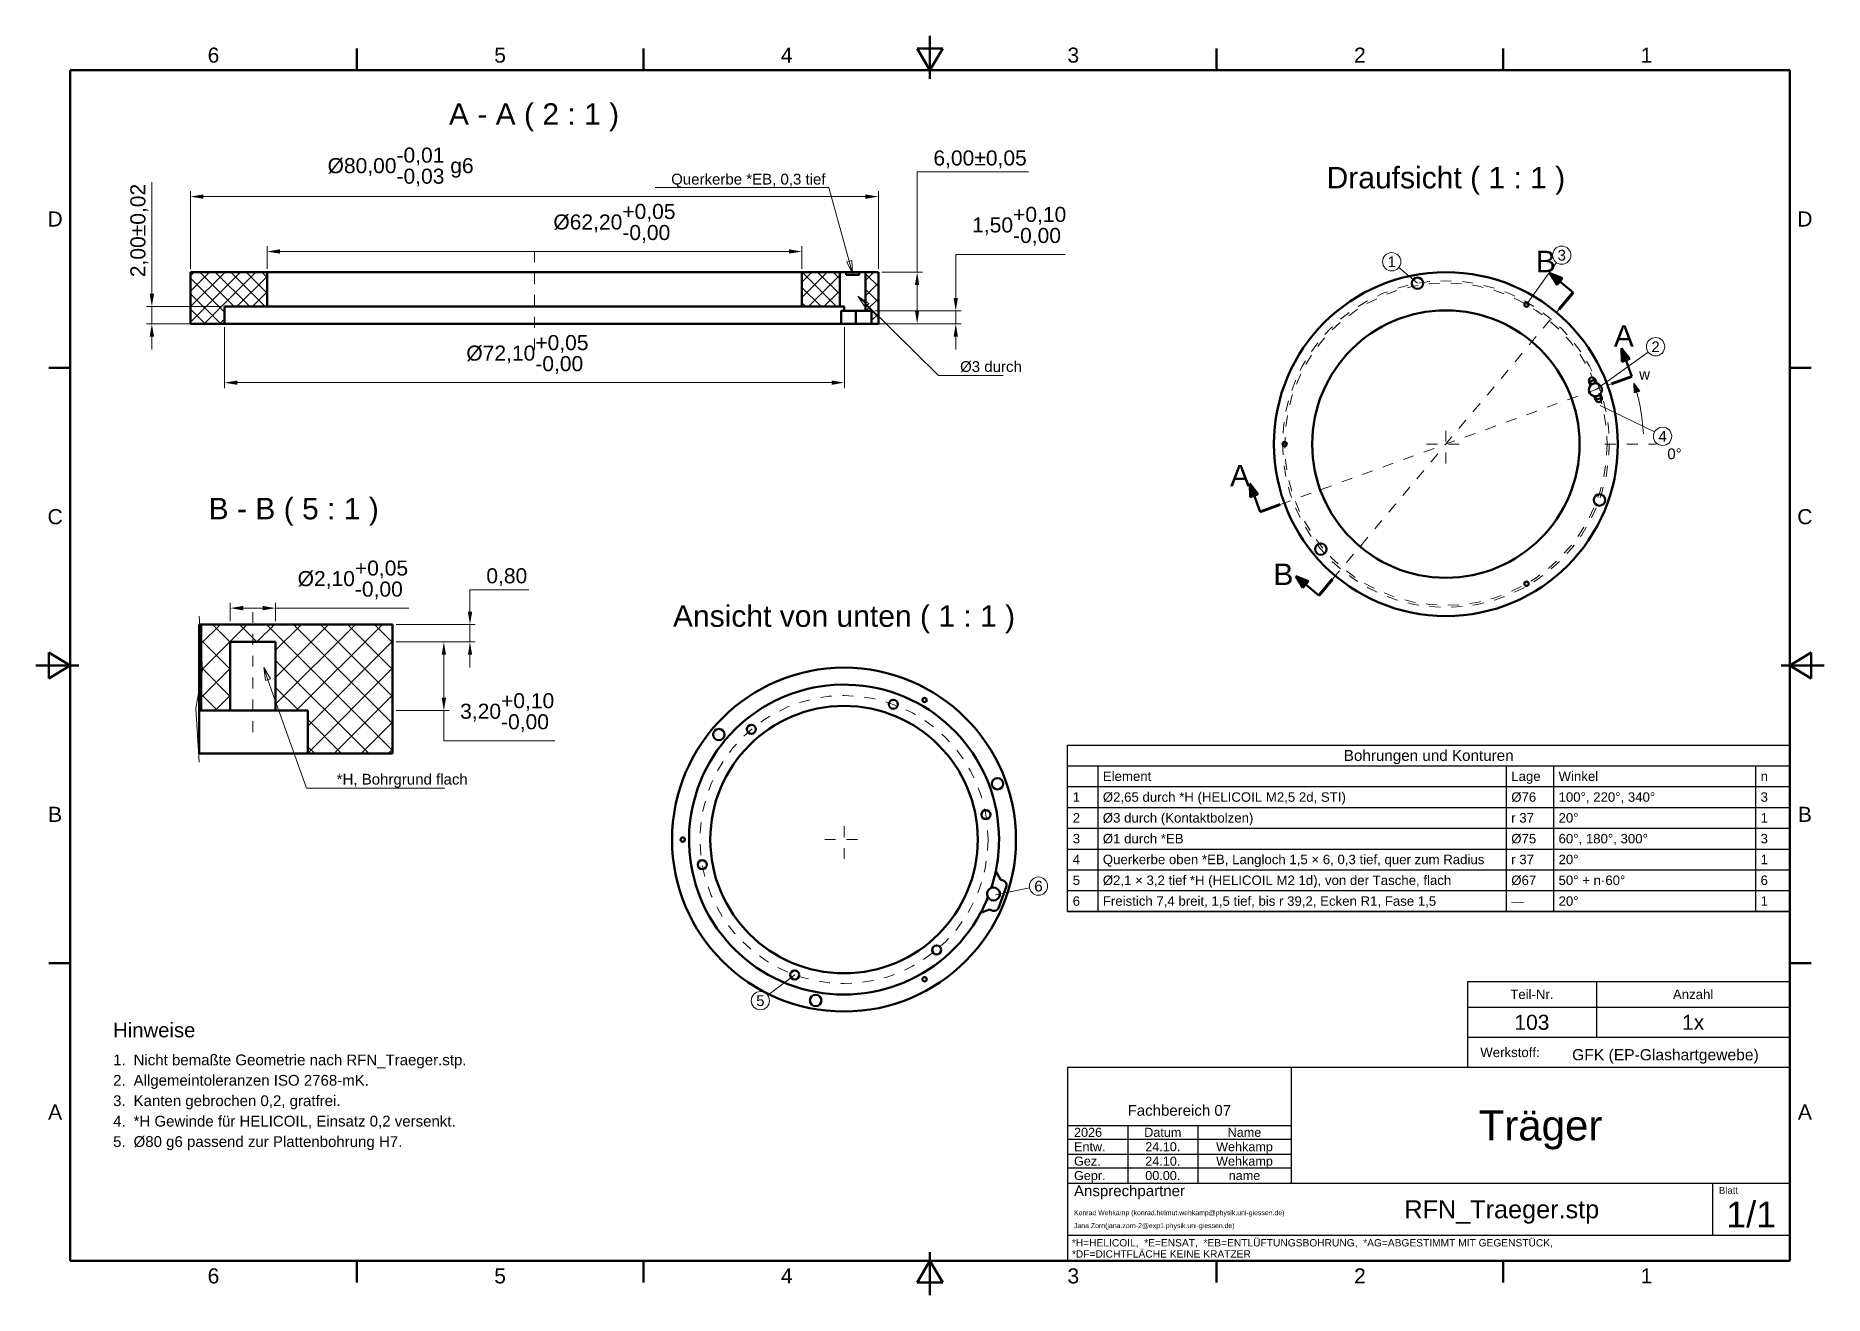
# Model space of a CAD drawing. Header units: inches. Extents: x 0.8 to 17.2, y 0.6 to 12.1.
import ezdxf
from ezdxf.enums import TextEntityAlignment as Align

# ---------------------------------------------------------------- set-up
doc = ezdxf.new("R2010")
doc.units = ezdxf.units.IN
doc.header["$MEASUREMENT"] = 0
doc.linetypes.add('CENTER2', pattern=[1.125, 0.75, -0.125, 0.125, -0.125])
doc.layers.get('0').update_dxf_attribs({"lineweight": 25})
for name, color, linetype, lineweight in [('BEMASSUNG', 7, 'Continuous', 18), ('MITTELLINIE', 7, 'CENTER2', 18), ('RAHMEN', 7, 'Continuous', 50), ('SCHNITTLINIE', 7, 'Continuous', 50), ('SCHRAFFUR', 7, 'Continuous', 18), ('SCHRIFTFELD', 7, 'Continuous', 25), ('SICHTKANTE', 7, 'Continuous', 50), ('TEXT', 7, 'Continuous', 18)]:
    doc.layers.add(name, color=color, linetype=linetype, lineweight=lineweight)
doc.styles.add('ISO_101', font='arial.ttf')
doc.styles.add('ISO_104', font='arial.ttf')
doc.styles.add('ISO_14', font='arial.ttf')
doc.styles.add('ISO_15', font='arial.ttf')
doc.styles.add('ISO_20', font='arial.ttf')
doc.styles.add('ISO_72', font='arial.ttf')
doc.styles.add('ISO_75', font='arial.ttf')
doc.styles.add('ISO_76', font='arial.ttf')
doc.styles.add('ISO_78', font='arial.ttf')
doc.styles.add('ISO_79', font='arial.ttf')
doc.styles.add('ISO_80', font='arial.ttf')
doc.styles.add('ISO_81', font='arial.ttf')
doc.styles.add('ISO_82', font='arial.ttf')
doc.styles.add('ISO_83', font='arial.ttf')
doc.styles.add('ISO_84', font='arial.ttf')
doc.styles.add('ISO_85', font='arial.ttf')
doc.styles.add('ISO_86', font='arial.ttf')
doc.styles.add('ISO_87', font='arial.ttf')
doc.styles.add('ISO_89', font='arial.ttf')
doc.styles.add('ISO_92', font='arial.ttf')
doc.styles.add('ISO_95', font='arial.ttf')
doc.styles.add('ISO_98', font='arial.ttf')
doc.styles.add('ISO_DWG_RFN', font='arial.ttf')
doc.dimstyles.new('DWG_RFN', dxfattribs={"dimtxt": 0.137795, "dimasz": 0.11811, "dimexe": 0.049213, "dimexo": 0.031496, "dimgap": 0.031496, "dimtad": 1, "dimlfac": 25.4, "dimtxsty": 'ISO_DWG_RFN', "dimcen": 2.5, "dimclrd": 7, "dimclre": 7, "dimclrt": 7, "dimadec": 1, "dimazin": 3, "dimtfac": 1, "dimtmove": 0, "dimatfit": 3, "dimfxl": 0, "dimlwd": 18, "dimlwe": 18})

msp = doc.modelspace()

# ---------------------------------------------------------------- texts
at = {"layer": 'RAHMEN', "style": 'ISO_14'}
for s, p in [('6', (2.44619, 11.93504)), ('5', (5.07087, 11.93504)), ('4', (7.69554, 11.93504)), ('3', (10.32021, 11.93504)), ('2', (12.94488, 11.93504)), ('1', (15.56955, 11.93504)), ('D', (0.99606, 10.43406)), ('D', (17.01969, 10.43406)), ('C', (0.99606, 7.70768)), ('C', (17.01969, 7.70768)), ('B', (0.99606, 4.9813)), ('B', (17.01969, 4.9813)), ('A', (0.99606, 2.25492)), ('A', (17.01969, 2.25492)), ('6', (2.44619, 0.75394)), ('5', (5.07087, 0.75394)), ('4', (7.69554, 0.75394)), ('3', (10.32021, 0.75394)), ('2', (12.94488, 0.75394)), ('1', (15.56955, 0.75394))]:
    msp.add_text(s, height=0.1378, dxfattribs=at).set_placement(p, align=Align.MIDDLE_CENTER)
at = {"layer": 'SCHRIFTFELD'}
for s, height, style, p in [('Teil-Nr.', 0.086614, 'ISO_75', (14.51969, 3.33268)), ('Anzahl', 0.086614, 'ISO_75', (15.99606, 3.33268)), ('Fachbereich 07', 0.0984252, 'ISO_78', (11.29134, 2.26969))]:
    msp.add_text(s, height=height, dxfattribs=dict(at, style=style)).set_placement(p, align=Align.MIDDLE_CENTER)
for s, height, style, p in [('Werkstoff:', 0.086614, 'ISO_76', (14.04724, 2.80118)), ('Ansprechpartner', 0.0984252, 'ISO_79', (10.32677, 1.53346)), ('Blatt', 0.062992, 'ISO_80', (16.23228, 1.5374))]:
    msp.add_text(s, height=height, dxfattribs=dict(at, style=style)).set_placement(p, align=Align.MIDDLE_LEFT)
at = {"layer": 'SCHRIFTFELD', "color": 8, "true_color": 0x808080, "style": 'ISO_72'}
for s, p in [('*H=HELICOIL,  *E=ENSAT,  *EB=ENTLÜFTUNGSBOHRUNG,  *AG=ABGESTIMMT MIT GEGENSTÜCK,', (10.30709, 1.05709)), ('*DF=DICHTFLÄCHE KEINE KRATZER', (10.30709, 0.95472))]:
    msp.add_text(s, height=0.0669291, dxfattribs=at).set_placement(p, align=Align.MIDDLE_LEFT)
at = {"layer": 'TEXT'}
for s, height, style, p in [('A - A ( 2 : 1 )', 0.1968504, 'ISO_20', (5.38155, 11.39505)), ('Draufsicht ( 1 : 1 )', 0.1968504, 'ISO_20', (13.73228, 10.81299)), ('1', 0.09843, 'ISO_78', (13.23627, 10.04223)), ('B', 0.19685, 'ISO_20', (14.64783, 10.04502)), ('3', 0.09843, 'ISO_78', (14.79318, 10.10242)), ('A', 0.19685, 'ISO_20', (15.36166, 9.36311)), ('2', 0.09843, 'ISO_78', (15.65231, 9.26397)), ('4', 0.09843, 'ISO_78', (15.71642, 8.44368)), ('A', 0.19685, 'ISO_20', (11.84706, 8.0839)), ('B - B ( 5 : 1 )', 0.1968504, 'ISO_20', (3.1811, 7.7815)), ('B', 0.19685, 'ISO_20', (12.24371, 7.1799)), ('Ansicht von unten ( 1 : 1 )', 0.1968504, 'ISO_20', (8.22047, 6.79724)), ('Bohrungen und Konturen', 0.0996063, 'ISO_87', (13.5748, 5.52087)), ('6', 0.09843, 'ISO_78', (10.00151, 4.32379)), ('5', 0.09843, 'ISO_78', (7.45442, 3.27442)), ('Datum', 0.082677, 'ISO_85', (11.13976, 2.0689)), ('Name', 0.082677, 'ISO_85', (11.8878, 2.0689))]:
    msp.add_text(s, height=height, dxfattribs=dict(at, style=style)).set_placement(p, align=Align.MIDDLE_CENTER)
at = {"layer": 'TEXT', "style": 'ISO_82'}
msp.add_text('Querkerbe *EB, 0,3 tief', height=0.0984252, dxfattribs=at).set_placement((8.05134, 10.74973), align=Align.RIGHT)
at = {"layer": 'TEXT'}
for s, height, style, p in [('Ø3 durch', 0.098425, 'ISO_81', (9.28346, 9.03346)), ('w', 0.09843, 'ISO_81', (15.50191, 8.96318)), ('0°', 0.098425, 'ISO_81', (15.75984, 8.23425)), ('*H, Bohrgrund flach', 0.0984252, 'ISO_81', (3.5748, 5.25394)), ('Hinweise', 0.132874, 'ISO_104', (1.52756, 2.93898)), ('Nicht bemaßte Geometrie nach RFN_Traeger.stp.', 0.0984252, 'ISO_81', (1.71457, 2.68307)), ('1.', 0.098425, 'ISO_81', (1.52756, 2.68307)), ('2.', 0.098425, 'ISO_81', (1.52756, 2.49606)), ('Allgemeintoleranzen ISO 2768-mK.', 0.0984252, 'ISO_81', (1.71457, 2.49606)), ('3.', 0.098425, 'ISO_81', (1.52756, 2.30906)), ('Kanten gebrochen 0,2, gratfrei.', 0.0984252, 'ISO_81', (1.71457, 2.30906)), ('4.', 0.098425, 'ISO_81', (1.52756, 2.12205)), ('*H Gewinde für HELICOIL, Einsatz 0,2 versenkt.', 0.0984252, 'ISO_81', (1.71457, 2.12205)), ('5.', 0.098425, 'ISO_81', (1.52756, 1.93504)), ('%%c80 g6 passend zur Plattenbohrung H7.', 0.0984252, 'ISO_81', (1.71457, 1.93504))]:
    msp.add_text(s, height=height, dxfattribs=dict(at, style=style)).set_placement(p)
for s, height, style, p in [('Element', 0.086614, 'ISO_76', (10.59055, 5.33031)), ('Lage', 0.086614, 'ISO_76', (14.33071, 5.33031)), ('Winkel', 0.086614, 'ISO_76', (14.76378, 5.33031)), ('n', 0.08661, 'ISO_76', (16.61417, 5.33031)), ('1', 0.08661, 'ISO_76', (10.31496, 5.13976)), ('Ø2,65 durch *H (HELICOIL M2,5 2d, STI)', 0.0866142, 'ISO_76', (10.59055, 5.13976)), ('Ø76', 0.086614, 'ISO_76', (14.33071, 5.13976)), ('100°, 220°, 340°', 0.0866142, 'ISO_76', (14.76378, 5.13976)), ('3', 0.08661, 'ISO_76', (16.61417, 5.13976)), ('2', 0.08661, 'ISO_76', (10.31496, 4.94921)), ('Ø3 durch (Kontaktbolzen)', 0.0866142, 'ISO_76', (10.59055, 4.94921)), ('r 37', 0.086614, 'ISO_76', (14.33071, 4.94921)), ('20°', 0.086614, 'ISO_76', (14.76378, 4.94921)), ('1', 0.08661, 'ISO_76', (16.61417, 4.94921)), ('3', 0.08661, 'ISO_76', (10.31496, 4.75866)), ('Ø1 durch *EB', 0.0866142, 'ISO_76', (10.59055, 4.75866)), ('Ø75', 0.086614, 'ISO_76', (14.33071, 4.75866)), ('60°, 180°, 300°', 0.0866142, 'ISO_76', (14.76378, 4.75866)), ('3', 0.08661, 'ISO_76', (16.61417, 4.75866)), ('4', 0.08661, 'ISO_76', (10.31496, 4.56811)), ('Querkerbe oben *EB, Langloch 1,5 × 6, 0,3 tief, quer zum Radius', 0.0866142, 'ISO_76', (10.59055, 4.56811)), ('r 37', 0.086614, 'ISO_76', (14.33071, 4.56811)), ('20°', 0.086614, 'ISO_76', (14.76378, 4.56811)), ('1', 0.08661, 'ISO_76', (16.61417, 4.56811)), ('Ø2,1 × 3,2 tief *H (HELICOIL M2 1d), von der Tasche, flach', 0.0866142, 'ISO_76', (10.59055, 4.37756)), ('Ø67', 0.086614, 'ISO_76', (14.33071, 4.37756)), ('50° + n·60°', 0.0866142, 'ISO_76', (14.76378, 4.37756)), ('6', 0.08661, 'ISO_76', (16.61417, 4.37756)), ('5', 0.08661, 'ISO_76', (10.31496, 4.37756)), ('6', 0.08661, 'ISO_76', (10.31496, 4.18701)), ('Freistich 7,4 breit, 1,5 tief, bis r 39,2, Ecken R1, Fase 1,5', 0.0866142, 'ISO_76', (10.59055, 4.18701)), ('—', 0.08661, 'ISO_76', (14.33071, 4.18701)), ('20°', 0.086614, 'ISO_76', (14.76378, 4.18701)), ('1', 0.08661, 'ISO_76', (16.61417, 4.18701)), ('Entw.', 0.082677, 'ISO_84', (10.32677, 1.93701)), ('Gez.', 0.082677, 'ISO_84', (10.32677, 1.80512)), ('Gepr.', 0.082677, 'ISO_84', (10.32677, 1.67323)), ('Konrad Wehkamp (konrad.helmut.wehkamp@physik.uni-giessen.de)', 0.0452756, 'ISO_101', (10.32677, 1.33268)), ('Jana Zorn(jana.zorn-2@exp1.physik.uni-giessen.de)', 0.0452756, 'ISO_101', (10.32677, 1.21457))]:
    msp.add_text(s, height=height, dxfattribs=dict(at, style=style)).set_placement(p, align=Align.MIDDLE_LEFT)
at = {"layer": 'TEXT', "color": 5, "true_color": 0x0000ff}
for s, height, style, p in [('103', 0.137795, 'ISO_15', (14.51969, 3.07677)), ('1x', 0.137795, 'ISO_15', (15.99606, 3.07677)), ('GFK (EP-Glashartgewebe)', 0.1023622, 'ISO_89', (15.74262, 2.77954)), ('Träger', 0.275591, 'ISO_98', (14.59843, 2.13189)), ('24.10.', 0.082677, 'ISO_83', (11.13976, 1.93701)), ('Wehkamp', 0.082677, 'ISO_83', (11.8878, 1.93701)), ('24.10.', 0.082677, 'ISO_83', (11.13976, 1.80512)), ('Wehkamp', 0.082677, 'ISO_83', (11.8878, 1.80512)), ('00.00.', 0.082677, 'ISO_83', (11.13976, 1.67323)), ('name', 0.082677, 'ISO_83', (11.8878, 1.67323)), ('RFN_Traeger.stp', 0.1653543, 'ISO_95', (14.24409, 1.36417)), ('1/1', 0.23622, 'ISO_92', (16.52756, 1.31693))]:
    msp.add_text(s, height=height, dxfattribs=dict(at, style=style)).set_placement(p, align=Align.MIDDLE_CENTER)
at = {"layer": 'TEXT', "color": 5, "true_color": 0x0000ff, "style": 'ISO_86'}
msp.add_text('2026', height=0.082677, dxfattribs=at).set_placement((10.32677, 2.0689), align=Align.MIDDLE_LEFT)

# ---------------------------------------------------------------- blocks, each defined once
blk = doc.blocks.new('Leader Text1')
at = {"layer": 'BEMASSUNG', "color": 7, "lineweight": 18}
for p, q in [((8.082, 10.723), (7.71, 10.723)), ((8.268, 10.049), (8.082, 10.723)), ((8.291, 10.055), (8.245, 10.043)), ((8.245, 10.043), (8.299, 9.935)), ((8.268, 10.049), (8.299, 9.935)), ((8.299, 9.935), (8.291, 10.055))]:
    blk.add_line(p, q, dxfattribs=at)
at = {"layer": 'BEMASSUNG', "color": 7, "lineweight": 18, "flags": 128}
blk.add_lwpolyline([(8.245, 10.043), (8.299, 9.935), (8.291, 10.055), (8.245, 10.043)], dxfattribs=at)
at = {"layer": 'BEMASSUNG', "color": 7}
blk.add_solid([(8.245, 10.043), (8.299, 9.935), (8.291, 10.055), (8.245, 10.043)], dxfattribs=at)
blk = doc.blocks.new('Leader Text2')
at = {"layer": 'BEMASSUNG', "color": 7, "lineweight": 18}
for p, q in [((8.431, 9.644), (8.346, 9.726)), ((8.447, 9.661), (8.346, 9.726)), ((8.346, 9.726), (8.414, 9.627)), ((8.414, 9.627), (8.447, 9.661)), ((8.431, 9.644), (9.087, 9.002)), ((9.087, 9.002), (9.244, 9.002))]:
    blk.add_line(p, q, dxfattribs=at)
at = {"layer": 'BEMASSUNG', "color": 7, "lineweight": 18, "flags": 128}
blk.add_lwpolyline([(8.447, 9.661), (8.346, 9.726), (8.414, 9.627), (8.447, 9.661)], dxfattribs=at)
at = {"layer": 'BEMASSUNG', "color": 7}
blk.add_solid([(8.447, 9.661), (8.346, 9.726), (8.414, 9.627), (8.447, 9.661)], dxfattribs=at)
blk = doc.blocks.new('Leader Text3')
at = {"layer": 'BEMASSUNG', "color": 7, "lineweight": 18}
for p, q in [((2.945, 6.214), (2.906, 6.325)), ((2.967, 6.222), (2.906, 6.325)), ((2.906, 6.325), (2.923, 6.206)), ((2.923, 6.206), (2.967, 6.222)), ((2.945, 6.214), (3.299, 5.222)), ((3.299, 5.222), (3.535, 5.222))]:
    blk.add_line(p, q, dxfattribs=at)
at = {"layer": 'BEMASSUNG', "color": 7, "lineweight": 18, "flags": 128}
blk.add_lwpolyline([(2.967, 6.222), (2.906, 6.325), (2.923, 6.206), (2.967, 6.222)], dxfattribs=at)
at = {"layer": 'BEMASSUNG', "color": 7}
blk.add_solid([(2.967, 6.222), (2.906, 6.325), (2.923, 6.206), (2.967, 6.222)], dxfattribs=at)
blk = doc.blocks.new('Hatch_1')
at = {"layer": 'SCHRAFFUR', "color": 7, "linetype": 'Continuous', "lineweight": 18}
for p, q in [((1.496, 9.416), (1.529, 9.449)), ((1.496, 9.274), (1.671, 9.449)), ((1.496, 9.133), (1.812, 9.449)), ((1.496, 8.991), (1.953, 9.449)), ((1.807, 9.082), (1.496, 9.393)), ((1.897, 9.134), (1.582, 9.449)), ((1.622, 8.976), (2.095, 9.449)), ((2.038, 9.134), (1.723, 9.449)), ((2.18, 9.134), (1.865, 9.449)), ((1.921, 9.134), (2.197, 9.409)), ((2.197, 9.258), (2.006, 9.449)), ((2.197, 9.4), (2.148, 9.449)), ((1.772, 8.976), (1.496, 9.252)), ((2.063, 9.134), (2.197, 9.268)), ((1.63, 8.976), (1.496, 9.111)), ((1.764, 8.976), (1.807, 9.02))]:
    blk.add_line(p, q, dxfattribs=at)
blk = doc.blocks.new('Hatch_2')
at = {"layer": 'SCHRAFFUR', "color": 7, "linetype": 'Continuous', "lineweight": 18}
for p, q in [((7.677, 9.374), (7.752, 9.449)), ((7.795, 9.317), (7.677, 9.435)), ((7.677, 9.233), (7.795, 9.351)), ((7.795, 9.175), (7.677, 9.293)), ((7.68, 9.094), (7.795, 9.209)), ((7.795, 9.034), (7.677, 9.152)), ((7.732, 9.005), (7.795, 9.068))]:
    blk.add_line(p, q, dxfattribs=at)
blk = doc.blocks.new('Hatch_3')
at = {"layer": 'SCHRAFFUR', "color": 7, "linetype": 'Continuous', "lineweight": 18}
for p, q in [((7.094, 9.357), (7.186, 9.449)), ((7.094, 9.216), (7.327, 9.449)), ((7.412, 9.134), (7.097, 9.449)), ((7.154, 9.134), (7.441, 9.421)), ((7.441, 9.247), (7.239, 9.449)), ((7.441, 9.388), (7.38, 9.449)), ((7.271, 9.134), (7.094, 9.31)), ((7.295, 9.134), (7.441, 9.279)), ((7.13, 9.134), (7.094, 9.169)), ((7.437, 9.134), (7.441, 9.138))]:
    blk.add_line(p, q, dxfattribs=at)
blk = doc.blocks.new('Hatch_4')
at = {"layer": 'SCHRAFFUR', "color": 7, "linetype": 'Continuous', "lineweight": 18}
for p, q in [((1.594, 6.049), (1.766, 6.22)), ((1.594, 5.802), (2.013, 6.22)), ((1.86, 5.812), (1.594, 6.078)), ((1.86, 6.059), (1.699, 6.22)), ((2.104, 6.063), (1.947, 6.22)), ((2.103, 6.063), (2.261, 6.22)), ((3.346, 5.068), (2.194, 6.22)), ((2.274, 5.986), (2.508, 6.22)), ((2.274, 5.738), (2.756, 6.22)), ((2.274, 5.491), (3.003, 6.22)), ((3.346, 5.316), (2.442, 6.22)), ((2.463, 5.433), (3.251, 6.22)), ((2.569, 5.291), (3.346, 6.069)), ((3.346, 5.563), (2.689, 6.22)), ((3.346, 5.811), (2.937, 6.22)), ((3.346, 6.058), (3.184, 6.22)), ((1.86, 5.564), (1.594, 5.83)), ((1.594, 5.554), (1.86, 5.82)), ((3.128, 5.039), (2.274, 5.893)), ((2.569, 5.044), (3.346, 5.821)), ((1.744, 5.433), (1.594, 5.583)), ((1.721, 5.433), (1.86, 5.573)), ((2.487, 5.433), (2.274, 5.646)), ((2.812, 5.039), (3.346, 5.574)), ((2.88, 5.039), (2.569, 5.351)), ((3.059, 5.039), (3.346, 5.326)), ((2.633, 5.039), (2.569, 5.103)), ((3.307, 5.039), (3.346, 5.079))]:
    blk.add_line(p, q, dxfattribs=at)
blk = doc.blocks.new('*D14')
at = {"layer": 'BEMASSUNG', "color": 7, "lineweight": 18, "transparency": 16777216}
for p, q in [((2.937, 9.978), (2.937, 10.186)), ((7.835, 9.978), (7.835, 10.186)), ((3.055, 10.136), (7.717, 10.136))]:
    blk.add_line(p, q, dxfattribs=at)
at = {"layer": 'BEMASSUNG', "color": 7, "transparency": 16777216}
for points in [[(3.055, 10.156), (3.055, 10.117), (2.937, 10.136)], [(7.717, 10.156), (7.717, 10.117), (7.835, 10.136)]]:
    blk.add_solid(points, dxfattribs=at)
at = {"layer": 'Defpoints', "color": 0, "transparency": 16777216}
for p in [(7.835, 10.136), (2.937, 9.947), (7.835, 9.947)]:
    blk.add_point(p, dxfattribs=at)
at = {"layer": 'BEMASSUNG', "color": 7, "lineweight": 18, "transparency": 16777216, "insert": (5.559, 10.572), "char_height": 0.1378, "attachment_point": 1, "style": 'ISO_DWG_RFN'}
blk.add_mtext('\\A1;{Ø62,20\\S+0,05^ -0,00;}', dxfattribs=at)
blk = doc.blocks.new('*D15')
at = {"layer": 'BEMASSUNG', "color": 7, "lineweight": 18, "transparency": 16777216}
for p, q in [((2.236, 9.978), (2.236, 10.688)), ((8.535, 9.978), (8.535, 10.688)), ((2.354, 10.639), (8.417, 10.639))]:
    blk.add_line(p, q, dxfattribs=at)
at = {"layer": 'BEMASSUNG', "color": 7, "transparency": 16777216}
for points in [[(2.354, 10.659), (2.354, 10.619), (2.236, 10.639)], [(8.417, 10.659), (8.417, 10.619), (8.535, 10.639)]]:
    blk.add_solid(points, dxfattribs=at)
at = {"layer": 'Defpoints', "color": 0, "transparency": 16777216}
for p in [(8.535, 10.639), (2.236, 9.947), (8.535, 9.947)]:
    blk.add_point(p, dxfattribs=at)
at = {"layer": 'BEMASSUNG', "color": 7, "lineweight": 18, "transparency": 16777216, "insert": (3.491, 11.088), "char_height": 0.1378, "attachment_point": 1, "style": 'ISO_DWG_RFN'}
blk.add_mtext('\\A1;{Ø80,00\\S-0,01^ -0,03; g6}', dxfattribs=at)
blk = doc.blocks.new('*D16')
at = {"layer": 'BEMASSUNG', "color": 7, "lineweight": 18, "transparency": 16777216}
for p, q in [((2.547, 9.443), (2.547, 8.886)), ((8.224, 9.443), (8.224, 8.886)), ((2.665, 8.935), (8.106, 8.935))]:
    blk.add_line(p, q, dxfattribs=at)
at = {"layer": 'BEMASSUNG', "color": 7, "transparency": 16777216}
for points in [[(2.665, 8.955), (2.665, 8.915), (2.547, 8.935)], [(8.106, 8.955), (8.106, 8.915), (8.224, 8.935)]]:
    blk.add_solid(points, dxfattribs=at)
at = {"layer": 'Defpoints', "color": 0, "transparency": 16777216}
for p in [(2.547, 9.474), (8.224, 9.474), (8.224, 8.935)]:
    blk.add_point(p, dxfattribs=at)
at = {"layer": 'BEMASSUNG', "color": 7, "lineweight": 18, "transparency": 16777216, "insert": (4.762, 9.371), "char_height": 0.1378, "attachment_point": 1, "style": 'ISO_DWG_RFN'}
blk.add_mtext('\\A1;{Ø72,10\\S+0,05^ -0,00;}', dxfattribs=at)
blk = doc.blocks.new('*D17')
at = {"layer": 'BEMASSUNG', "color": 7, "lineweight": 18, "transparency": 16777216}
for p, q in [((1.882, 9.75), (1.882, 10.772)), ((2.516, 9.632), (1.833, 9.632)), ((1.882, 9.474), (1.882, 9.632)), ((2.516, 9.474), (1.833, 9.474)), ((1.882, 9.356), (1.882, 9.238))]:
    blk.add_line(p, q, dxfattribs=at)
at = {"layer": 'BEMASSUNG', "color": 7, "transparency": 16777216}
for points in [[(1.862, 9.75), (1.902, 9.75), (1.882, 9.632)], [(1.862, 9.356), (1.902, 9.356), (1.882, 9.474)]]:
    blk.add_solid(points, dxfattribs=at)
at = {"layer": 'Defpoints', "color": 0, "transparency": 16777216}
for p in [(1.882, 9.632), (2.547, 9.632), (2.547, 9.474)]:
    blk.add_point(p, dxfattribs=at)
at = {"layer": 'BEMASSUNG', "color": 7, "lineweight": 18, "transparency": 16777216, "insert": (1.685, 9.901), "char_height": 0.1378, "attachment_point": 1, "rotation": 90, "style": 'ISO_DWG_RFN'}
blk.add_mtext('\\A1;{2,00±0,02}', dxfattribs=at)
blk = doc.blocks.new('*D18')
at = {"layer": 'BEMASSUNG', "color": 7, "lineweight": 18, "transparency": 16777216}
for p, q in [((10.246, 10.109), (9.244, 10.109)), ((9.244, 10.109), (9.244, 9.829)), ((9.244, 9.711), (9.244, 9.829)), ((8.504, 9.593), (9.293, 9.593)), ((9.244, 9.474), (9.244, 9.593)), ((8.504, 9.474), (9.293, 9.474)), ((9.244, 9.356), (9.244, 9.238))]:
    blk.add_line(p, q, dxfattribs=at)
at = {"layer": 'BEMASSUNG', "color": 7, "transparency": 16777216}
for points in [[(9.224, 9.711), (9.264, 9.711), (9.244, 9.593)], [(9.224, 9.356), (9.264, 9.356), (9.244, 9.474)]]:
    blk.add_solid(points, dxfattribs=at)
at = {"layer": 'Defpoints', "color": 0, "transparency": 16777216}
for p in [(8.472, 9.593), (9.244, 9.593), (8.472, 9.474)]:
    blk.add_point(p, dxfattribs=at)
at = {"layer": 'BEMASSUNG', "color": 7, "lineweight": 18, "transparency": 16777216, "insert": (9.394, 10.545), "char_height": 0.1378, "attachment_point": 1, "style": 'ISO_DWG_RFN'}
blk.add_mtext('\\A1;{1,50\\S+0,10^ -0,00;}', dxfattribs=at)
blk = doc.blocks.new('*D19')
at = {"layer": 'BEMASSUNG', "color": 7, "lineweight": 18, "transparency": 16777216}
for p, q in [((2.6, 6.75), (2.6, 6.919)), ((3.014, 6.75), (3.014, 6.919)), ((2.719, 6.87), (2.896, 6.87)), ((3.014, 6.87), (4.234, 6.87))]:
    blk.add_line(p, q, dxfattribs=at)
at = {"layer": 'BEMASSUNG', "color": 7, "transparency": 16777216}
for points in [[(2.719, 6.89), (2.719, 6.85), (2.6, 6.87)], [(2.896, 6.89), (2.896, 6.85), (3.014, 6.87)]]:
    blk.add_solid(points, dxfattribs=at)
at = {"layer": 'Defpoints', "color": 0, "transparency": 16777216}
for p in [(2.6, 6.719), (3.014, 6.87), (3.014, 6.719)]:
    blk.add_point(p, dxfattribs=at)
at = {"layer": 'BEMASSUNG', "color": 7, "lineweight": 18, "transparency": 16777216, "insert": (3.217, 7.306), "char_height": 0.1378, "attachment_point": 1, "style": 'ISO_DWG_RFN'}
blk.add_mtext('\\A1;{Ø2,10\\S+0,05^ -0,00;}', dxfattribs=at)
blk = doc.blocks.new('*D20')
at = {"layer": 'BEMASSUNG', "color": 7, "lineweight": 18, "transparency": 16777216}
for p, q in [((4.118, 6.561), (4.605, 6.561)), ((4.556, 6.049), (4.556, 6.443)), ((4.118, 5.931), (4.605, 5.931)), ((4.556, 5.655), (4.556, 5.931)), ((5.571, 5.655), (4.556, 5.655))]:
    blk.add_line(p, q, dxfattribs=at)
at = {"layer": 'BEMASSUNG', "color": 7, "transparency": 16777216}
for points in [[(4.536, 6.443), (4.576, 6.443), (4.556, 6.561)], [(4.536, 6.049), (4.576, 6.049), (4.556, 5.931)]]:
    blk.add_solid(points, dxfattribs=at)
at = {"layer": 'Defpoints', "color": 0, "transparency": 16777216}
for p in [(4.087, 6.561), (4.556, 6.561), (4.087, 5.931)]:
    blk.add_point(p, dxfattribs=at)
at = {"layer": 'BEMASSUNG', "color": 7, "lineweight": 18, "transparency": 16777216, "insert": (4.705, 6.091), "char_height": 0.1378, "attachment_point": 1, "style": 'ISO_DWG_RFN'}
blk.add_mtext('\\A1;{3,20\\S+0,10^ -0,00;}', dxfattribs=at)
blk = doc.blocks.new('*D21')
at = {"layer": 'BEMASSUNG', "color": 7, "lineweight": 18, "transparency": 16777216}
for p, q in [((5.334, 7.038), (4.795, 7.038)), ((4.795, 7.038), (4.795, 6.955)), ((4.795, 6.837), (4.795, 6.955)), ((4.118, 6.719), (4.844, 6.719)), ((4.795, 6.561), (4.795, 6.719)), ((4.118, 6.561), (4.844, 6.561)), ((4.795, 6.443), (4.795, 6.325))]:
    blk.add_line(p, q, dxfattribs=at)
at = {"layer": 'BEMASSUNG', "color": 7, "transparency": 16777216}
for points in [[(4.776, 6.837), (4.815, 6.837), (4.795, 6.719)], [(4.776, 6.443), (4.815, 6.443), (4.795, 6.561)]]:
    blk.add_solid(points, dxfattribs=at)
at = {"layer": 'Defpoints', "color": 0, "transparency": 16777216}
for p in [(4.087, 6.719), (4.795, 6.719), (4.087, 6.561)]:
    blk.add_point(p, dxfattribs=at)
at = {"layer": 'BEMASSUNG', "color": 7, "lineweight": 18, "transparency": 16777216, "insert": (4.945, 7.235), "char_height": 0.1378, "attachment_point": 1, "style": 'ISO_DWG_RFN'}
blk.add_mtext('\\A1;{0,80}', dxfattribs=at)
blk = doc.blocks.new('*D22')
at = {"layer": 'BEMASSUNG', "color": 7, "lineweight": 18, "transparency": 16777216}
for p, q in [((9.911, 10.865), (8.89, 10.865)), ((8.89, 10.865), (8.89, 9.947)), ((8.567, 9.947), (8.939, 9.947)), ((8.89, 9.593), (8.89, 9.829)), ((8.567, 9.474), (8.939, 9.474))]:
    blk.add_line(p, q, dxfattribs=at)
at = {"layer": 'BEMASSUNG', "color": 7, "transparency": 16777216}
for points in [[(8.87, 9.829), (8.909, 9.829), (8.89, 9.947)], [(8.87, 9.593), (8.909, 9.593), (8.89, 9.474)]]:
    blk.add_solid(points, dxfattribs=at)
at = {"layer": 'Defpoints', "color": 0, "transparency": 16777216}
for p in [(8.535, 9.947), (8.89, 9.947), (8.535, 9.474)]:
    blk.add_point(p, dxfattribs=at)
at = {"layer": 'BEMASSUNG', "color": 7, "lineweight": 18, "transparency": 16777216, "insert": (9.039, 11.062), "char_height": 0.1378, "attachment_point": 1, "style": 'ISO_DWG_RFN'}
blk.add_mtext('\\A1;{6,00±0,05}', dxfattribs=at)

# ---------------------------------------------------------------- dimensions: what is measured, and where the dimension line sits
at = {"layer": 'BEMASSUNG', "color": 7, "lineweight": 18}
for base, p1, p2, angle, text, override, picture, middle in [((8.53543, 10.63895), (2.23622, 9.94685), (8.53543, 9.94685), 180, '{Ø<> g6}', {"dimgap": 0.031496, "dimdec": 2, "dimlfac": 12.7, "dimsah": 1, "dimtol": 1, "dimlim": 0, "dimtp": -0.01, "dimtm": 0.029, "dimtdec": 2, "dimtofl": 0, "dimatfit": 1}, '*D15', (4.14902, 10.63895)), ((8.88976, 9.94685), (8.53543, 9.47441), (8.53543, 9.94685), 90, '{<>}', {"dimgap": 0.031496, "dimtih": 1, "dimtoh": 1, "dimdec": 2, "dimlfac": 12.7, "dimsah": 1, "dimtol": 1, "dimlim": 0, "dimtp": 0.05, "dimtm": 0.05, "dimtdec": 2, "dimtofl": 0, "dimtmove": 1, "dimatfit": 2}, '*D22', (8.90992, 10.86538)), ((1.88189, 9.63189), (2.54724, 9.47441), (2.54724, 9.63189), 90, '{<>}', {"dimgap": 0.031496, "dimdec": 2, "dimlfac": 12.7, "dimsah": 1, "dimtol": 1, "dimlim": 0, "dimtp": 0.02, "dimtm": 0.02, "dimtdec": 2, "dimtofl": 1, "dimatfit": 1}, '*D17', (1.88189, 10.32079)), ((7.83465, 10.13641), (2.93701, 9.94685), (7.83465, 9.94685), 180, '{Ø<>}', {"dimgap": 0.031496, "dimdec": 2, "dimlfac": 12.7, "dimsah": 1, "dimtol": 1, "dimlim": 0, "dimtp": 0.05, "dimtm": 1e-09, "dimtdec": 2, "dimtofl": 0, "dimatfit": 1}, '*D14', (6.10504, 10.13641)), ((9.24409, 9.59252), (8.47244, 9.47441), (8.47244, 9.59252), 90, '{<>}', {"dimgap": 0.031496, "dimtih": 1, "dimtoh": 1, "dimdec": 2, "dimlfac": 12.7, "dimsah": 1, "dimtol": 1, "dimlim": 0, "dimtp": 0.1, "dimtm": 1e-09, "dimtdec": 2, "dimtofl": 1, "dimtmove": 1, "dimatfit": 1}, '*D18', (9.25414, 10.10921)), ((8.22441, 8.93514), (2.54724, 9.47441), (8.22441, 9.47441), 180, '{Ø<>}', {"dimgap": 0.031496, "dimdec": 2, "dimlfac": 12.7, "dimsah": 1, "dimtol": 1, "dimlim": 0, "dimtp": 0.05, "dimtm": 1e-09, "dimtdec": 2, "dimtofl": 0, "dimatfit": 1}, '*D16', (5.30795, 8.93514)), ((3.01378, 6.86986), (2.60039, 6.7185), (3.01378, 6.7185), 180, '{Ø<>}', {"dimgap": 0.031496, "dimdec": 2, "dimlfac": 5.08, "dimsah": 1, "dimtol": 1, "dimlim": 0, "dimtp": 0.05, "dimtm": 1e-09, "dimtdec": 2, "dimtofl": 0, "dimatfit": 2}, '*D19', (3.70954, 6.86986)), ((4.79528, 6.7185), (4.08661, 6.56102), (4.08661, 6.7185), 90, '{<>}', {"dimgap": 0.031496, "dimtih": 1, "dimtoh": 1, "dimdec": 2, "dimlfac": 5.08, "dimsah": 1, "dimtol": 0, "dimlim": 0, "dimtp": 0, "dimtm": 0, "dimtdec": 2, "dimtofl": 1, "dimtmove": 1, "dimatfit": 1}, '*D21', (4.80222, 7.03761)), ((4.55583, 6.56102), (4.08661, 5.9311), (4.08661, 6.56102), 90, '{<>}', {"dimgap": 0.031496, "dimtih": 1, "dimtoh": 1, "dimdec": 2, "dimlfac": 5.08, "dimsah": 1, "dimtol": 1, "dimlim": 0, "dimtp": 0.1, "dimtm": 1e-09, "dimtdec": 2, "dimtofl": 0, "dimtmove": 1, "dimatfit": 2}, '*D20', (4.56614, 5.65548))]:
    dim = msp.add_linear_dim(base=base, p1=p1, p2=p2, angle=angle, text=text, dimstyle='DWG_RFN', override=override, dxfattribs=at)
    dim.commit()
    dim.dimension.update_dxf_attribs({"geometry": picture, "text_midpoint": middle, "dimtype": 160})

# ---------------------------------------------------------------- hatches: boundary and pattern name
at = {"layer": 'BEMASSUNG'}
msp.add_hatch(color=7, dxfattribs=at).paths.add_polyline_path([(15.50764, 8.85783), (15.45522, 8.84079), (15.45467, 8.93168)])
at = {"layer": 'SCHNITTLINIE'}
for points in [[(14.80106, 9.89076), (14.75044, 9.83044), (14.68527, 9.93652)], [(15.41722, 9.1529), (15.34323, 9.12597), (15.33983, 9.25042)], [(12.01361, 7.91409), (11.93962, 7.88716), (11.93622, 8.01161)], [(12.47285, 7.11611), (12.42224, 7.05579), (12.35707, 7.16187)]]:
    msp.add_hatch(color=7, dxfattribs=at).paths.add_polyline_path(points)

# ---------------------------------------------------------------- linework, layer by layer
at = {"layer": 'BEMASSUNG'}
for p, q in [((7.7365, 10.72308), (6.49143, 10.72308)), ((14.47047, 9.65063), (14.74455, 10.03434)), ((13.47249, 9.84538), (13.30054, 9.98867)), ((15.10113, 8.87027), (15.58423, 9.21534)), ((9.24409, 9.00197), (9.67717, 9.00197)), ((15.45467, 8.93168), (15.50764, 8.85783)), ((15.45522, 8.84079), (15.45467, 8.93168)), ((15.50764, 8.85783), (15.45522, 8.84079)), ((15.14571, 8.72445), (15.64378, 8.48518)), ((3.53543, 5.22244), (4.56398, 5.22244)), ((9.60781, 4.24505), (9.91948, 4.30738)), ((7.76938, 3.51064), (7.52135, 3.32462))]:
    msp.add_line(p, q, dxfattribs=at)
for centre in [(14.79318, 10.10242), (13.23627, 10.04223), (15.65231, 9.26397), (15.71642, 8.44368), (10.00151, 4.32379), (7.45442, 3.27442)]:
    msp.add_circle(centre, 0.08366, dxfattribs=at)
msp.add_arc((13.73228, 8.37205), 1.81102, 3, 18, dxfattribs=at)
at = {"layer": 'MITTELLINIE', "ltscale": 0.093322}
msp.add_line((5.38583, 9.23819), (5.38583, 10.18307), dxfattribs=at)
at = {"layer": 'MITTELLINIE', "ltscale": 0.089676}
for p, q in [((12.69471, 7.13552), (14.76985, 9.60858)), ((12.21546, 7.81997), (15.24911, 8.92413))]:
    msp.add_line(p, q, dxfattribs=at)
at = {"layer": 'MITTELLINIE', "ltscale": 0.07874}
for p, q in [((13.73228, 8.19488), (13.73228, 8.54921)), ((13.55512, 8.37205), (13.90945, 8.37205)), ((8.22047, 4.57283), (8.22047, 4.92717)), ((8.04331, 4.75), (8.39764, 4.75))]:
    msp.add_line(p, q, dxfattribs=at)
at = {"layer": 'MITTELLINIE', "ltscale": 0.08399}
msp.add_line((15.18898, 8.37205), (15.66142, 8.37205), dxfattribs=at)
at = {"layer": 'MITTELLINIE', "ltscale": 0.08908}
msp.add_line((2.80709, 5.73425), (2.80709, 6.83661), dxfattribs=at)
at = {"layer": 'MITTELLINIE', "ltscale": 0.088889}
msp.add_circle((13.73228, 8.37205), 1.49606, dxfattribs=at)
at = {"layer": 'MITTELLINIE', "ltscale": 0.088663}
msp.add_circle((13.73228, 8.37205), 1.47638, dxfattribs=at)
at = {"layer": 'MITTELLINIE', "ltscale": 0.088748}
msp.add_circle((8.22047, 4.75), 1.3189, dxfattribs=at)
at = {"layer": 'RAHMEN'}
for p, q in [((3.75853, 11.79724), (3.75853, 11.99409)), ((6.3832, 11.79724), (6.3832, 11.99409)), ((9.12598, 11.99409), (8.88976, 11.99409)), ((8.88976, 11.99409), (9.00787, 11.79724)), ((9.00787, 12.1122), (9.00787, 11.7185)), ((9.00787, 11.79724), (9.12598, 11.99409)), ((9.00787, 11.79724), (9.00787, 11.99409)), ((11.63255, 11.79724), (11.63255, 11.99409)), ((14.25722, 11.79724), (14.25722, 11.99409)), ((16.88189, 11.79724), (1.13386, 11.79724)), ((1.13386, 11.79724), (1.13386, 0.89173)), ((16.88189, 0.89173), (16.88189, 11.79724)), ((1.13386, 9.07087), (0.93701, 9.07087)), ((16.88189, 9.07087), (17.07874, 9.07087)), ((1.13386, 6.34449), (0.93701, 6.4626)), ((0.93701, 6.4626), (0.93701, 6.22638)), ((17.07874, 6.4626), (16.88189, 6.34449)), ((17.07874, 6.22638), (17.07874, 6.4626)), ((0.8189, 6.34449), (1.2126, 6.34449)), ((1.13386, 6.34449), (0.93701, 6.34449)), ((0.93701, 6.22638), (1.13386, 6.34449)), ((17.19685, 6.34449), (16.80315, 6.34449)), ((16.88189, 6.34449), (17.07874, 6.34449)), ((16.88189, 6.34449), (17.07874, 6.22638)), ((1.13386, 3.61811), (0.93701, 3.61811)), ((16.88189, 3.61811), (17.07874, 3.61811)), ((1.13386, 0.89173), (16.88189, 0.89173)), ((3.75853, 0.89173), (3.75853, 0.69488)), ((6.3832, 0.89173), (6.3832, 0.69488)), ((9.00787, 0.89173), (8.88976, 0.69488)), ((9.00787, 0.57677), (9.00787, 0.97047)), ((9.12598, 0.69488), (9.00787, 0.89173)), ((9.00787, 0.89173), (9.00787, 0.69488)), ((11.63255, 0.89173), (11.63255, 0.69488)), ((14.25722, 0.89173), (14.25722, 0.69488)), ((8.88976, 0.69488), (9.12598, 0.69488))]:
    msp.add_line(p, q, dxfattribs=at)
at = {"layer": 'SCHNITTLINIE'}
for p, q in [((14.89639, 9.75937), (14.68527, 9.93652)), ((14.68527, 9.93652), (14.80106, 9.89076)), ((14.75044, 9.83044), (14.68527, 9.93652)), ((14.80106, 9.89076), (14.75044, 9.83044)), ((15.43409, 8.99145), (15.33983, 9.25042)), ((15.33983, 9.25042), (15.41722, 9.1529)), ((15.34323, 9.12597), (15.33983, 9.25042)), ((15.41722, 9.1529), (15.34323, 9.12597)), ((12.03048, 7.75264), (11.93622, 8.01161)), ((11.93622, 8.01161), (12.01361, 7.91409)), ((11.93962, 7.88716), (11.93622, 8.01161)), ((12.01361, 7.91409), (11.93962, 7.88716)), ((12.56818, 6.98472), (12.35707, 7.16187)), ((12.35707, 7.16187), (12.47285, 7.11611)), ((12.42224, 7.05579), (12.35707, 7.16187)), ((12.47285, 7.11611), (12.42224, 7.05579))]:
    msp.add_line(p, q, dxfattribs=at)
at = {"layer": 'SCHNITTLINIE', "lineweight": 70}
for p, q in [((14.76985, 9.60858), (14.89639, 9.75937)), ((15.24911, 8.92413), (15.43409, 8.99145)), ((12.21546, 7.81997), (12.03048, 7.75264)), ((12.69471, 7.13552), (12.56818, 6.98472))]:
    msp.add_line(p, q, dxfattribs=at)
at = {"layer": 'SCHRIFTFELD'}
for p, q in [((10.26772, 5.61614), (16.88189, 5.61614)), ((10.26772, 4.09173), (10.26772, 5.61614)), ((16.88189, 5.61614), (16.88189, 4.09173)), ((10.26772, 5.42559), (16.88189, 5.42559)), ((10.54331, 5.42559), (10.54331, 4.09173)), ((14.28346, 5.42559), (14.28346, 4.09173)), ((14.71654, 5.42559), (14.71654, 4.09173)), ((16.56693, 5.42559), (16.56693, 4.09173)), ((10.26772, 5.23504), (16.88189, 5.23504)), ((10.26772, 5.04449), (16.88189, 5.04449)), ((10.26772, 4.85394), (16.88189, 4.85394)), ((10.26772, 4.66339), (16.88189, 4.66339)), ((10.26772, 4.47283), (16.88189, 4.47283)), ((10.26772, 4.28228), (16.88189, 4.28228)), ((16.88189, 4.09173), (10.26772, 4.09173)), ((10.26772, 4.09173), (16.88189, 4.09173)), ((13.92913, 3.45079), (13.92913, 2.66339)), ((13.92913, 3.45079), (16.88189, 3.45079)), ((15.11024, 3.45079), (15.11024, 2.93898)), ((13.92913, 3.21457), (16.88189, 3.21457)), ((13.92913, 2.93898), (16.88189, 2.93898)), ((10.26772, 2.66339), (10.26772, 0.89173)), ((16.88189, 2.66339), (10.26772, 2.66339)), ((12.31496, 2.66339), (12.31496, 1.60433)), ((16.88189, 0.89173), (16.88189, 2.66339)), ((10.26772, 2.13189), (12.31496, 2.13189)), ((10.8189, 2.13189), (10.8189, 1.60433)), ((11.46063, 2.13189), (11.46063, 1.60433)), ((10.26772, 2.00591), (12.31496, 2.00591)), ((10.26772, 1.86811), (12.31496, 1.86811)), ((10.26772, 1.74213), (12.31496, 1.74213)), ((10.26772, 1.60433), (16.88189, 1.60433)), ((16.17323, 1.60433), (16.17323, 1.12795)), ((10.26772, 1.12795), (16.88189, 1.12795)), ((10.26772, 0.89173), (16.88189, 0.89173))]:
    msp.add_line(p, q, dxfattribs=at)
at = {"layer": 'SICHTKANTE'}
for p, q in [((2.23622, 9.47441), (2.23622, 9.94685)), ((2.23622, 9.94685), (2.93701, 9.94685)), ((2.93701, 9.94685), (2.93701, 9.63189)), ((2.95492, 9.94685), (2.93701, 9.94685)), ((2.97282, 9.94685), (2.95492, 9.94685)), ((2.99073, 9.94685), (2.97282, 9.94685)), ((3.02859, 9.94685), (2.99073, 9.94685)), ((3.08141, 9.94685), (3.02859, 9.94685)), ((3.13424, 9.94685), (3.08141, 9.94685)), ((3.19167, 9.94685), (3.13424, 9.94685)), ((3.27677, 9.94685), (3.19167, 9.94685)), ((3.36186, 9.94685), (3.27677, 9.94685)), ((3.44695, 9.94685), (3.36186, 9.94685)), ((3.55204, 9.94685), (3.44695, 9.94685)), ((3.66514, 9.94685), (3.55204, 9.94685)), ((3.77823, 9.94685), (3.66514, 9.94685)), ((3.89771, 9.94685), (3.77823, 9.94685)), ((4.03313, 9.94685), (3.89771, 9.94685)), ((4.16855, 9.94685), (4.03313, 9.94685)), ((4.30398, 9.94685), (4.16855, 9.94685)), ((4.45272, 9.94685), (4.30398, 9.94685)), ((4.60368, 9.94685), (4.45272, 9.94685)), ((4.75465, 9.94685), (4.60368, 9.94685)), ((4.90903, 9.94685), (4.75465, 9.94685)), ((5.06796, 9.94685), (4.90903, 9.94685)), ((5.22689, 9.94685), (5.06796, 9.94685)), ((5.38583, 9.94685), (5.22689, 9.94685)), ((5.54476, 9.94685), (5.38583, 9.94685)), ((5.70369, 9.94685), (5.54476, 9.94685)), ((5.86263, 9.94685), (5.70369, 9.94685)), ((6.01701, 9.94685), (5.86263, 9.94685)), ((6.16797, 9.94685), (6.01701, 9.94685)), ((6.31893, 9.94685), (6.16797, 9.94685)), ((6.46768, 9.94685), (6.31893, 9.94685)), ((6.6031, 9.94685), (6.46768, 9.94685)), ((6.73852, 9.94685), (6.6031, 9.94685)), ((6.87395, 9.94685), (6.73852, 9.94685)), ((6.99342, 9.94685), (6.87395, 9.94685)), ((7.10652, 9.94685), (6.99342, 9.94685)), ((7.21961, 9.94685), (7.10652, 9.94685)), ((7.3247, 9.94685), (7.21961, 9.94685)), ((7.4098, 9.94685), (7.3247, 9.94685)), ((7.49489, 9.94685), (7.4098, 9.94685)), ((7.57998, 9.94685), (7.49489, 9.94685)), ((7.63741, 9.94685), (7.57998, 9.94685)), ((7.69024, 9.94685), (7.63741, 9.94685)), ((7.74306, 9.94685), (7.69024, 9.94685)), ((7.78092, 9.94685), (7.74306, 9.94685)), ((7.79883, 9.94685), (7.78092, 9.94685)), ((7.81674, 9.94685), (7.79883, 9.94685)), ((7.83465, 9.94685), (7.81674, 9.94685)), ((7.83465, 9.94685), (8.1811, 9.94685)), ((7.83465, 9.94685), (7.83465, 9.63189)), ((8.1812, 9.94685), (8.1811, 9.94685)), ((8.1811, 9.63189), (8.1811, 9.94685)), ((8.1813, 9.94685), (8.1812, 9.94685)), ((8.18139, 9.94685), (8.1813, 9.94685)), ((8.1816, 9.94685), (8.18139, 9.94685)), ((8.18189, 9.94685), (8.1816, 9.94685)), ((8.18217, 9.94685), (8.18189, 9.94685)), ((8.18249, 9.94685), (8.18217, 9.94685)), ((8.18297, 9.94685), (8.18249, 9.94685)), ((8.18345, 9.94685), (8.18297, 9.94685)), ((8.18393, 9.94685), (8.18345, 9.94685)), ((8.18454, 9.94685), (8.18393, 9.94685)), ((8.18521, 9.94685), (8.18454, 9.94685)), ((8.18587, 9.94685), (8.18521, 9.94685)), ((8.18659, 9.94685), (8.18587, 9.94685)), ((8.18744, 9.94685), (8.18659, 9.94685)), ((8.18829, 9.94685), (8.18744, 9.94685)), ((8.18915, 9.94685), (8.18829, 9.94685)), ((8.19015, 9.94685), (8.18915, 9.94685)), ((8.19118, 9.94685), (8.19015, 9.94685)), ((8.19221, 9.94685), (8.19118, 9.94685)), ((8.19331, 9.94685), (8.19221, 9.94685)), ((8.19452, 9.94685), (8.19331, 9.94685)), ((8.19572, 9.94685), (8.19452, 9.94685)), ((8.19693, 9.94685), (8.19572, 9.94685)), ((8.1983, 9.94685), (8.19693, 9.94685)), ((8.19967, 9.94685), (8.1983, 9.94685)), ((8.20104, 9.94685), (8.19967, 9.94685)), ((8.2025, 9.94685), (8.20104, 9.94685)), ((8.20403, 9.94685), (8.2025, 9.94685)), ((8.20556, 9.94685), (8.20403, 9.94685)), ((8.20711, 9.94685), (8.20556, 9.94685)), ((8.20879, 9.94685), (8.20711, 9.94685)), ((8.21047, 9.94685), (8.20879, 9.94685)), ((8.21215, 9.94685), (8.21047, 9.94685)), ((8.21393, 9.94685), (8.21215, 9.94685)), ((8.21575, 9.94685), (8.21393, 9.94685)), ((8.21758, 9.94685), (8.21575, 9.94685)), ((8.21944, 9.94685), (8.21758, 9.94685)), ((8.22139, 9.94685), (8.21944, 9.94685)), ((8.22334, 9.94685), (8.22139, 9.94685)), ((8.22529, 9.94685), (8.22334, 9.94685)), ((8.22735, 9.94685), (8.22529, 9.94685)), ((8.22942, 9.94685), (8.22735, 9.94685)), ((8.23149, 9.94685), (8.22942, 9.94685)), ((8.23361, 9.94685), (8.23149, 9.94685)), ((8.23579, 9.94685), (8.23361, 9.94685)), ((8.23798, 9.94685), (8.23579, 9.94685)), ((8.24016, 9.94685), (8.23798, 9.94685)), ((8.24059, 9.94685), (8.24016, 9.94685)), ((8.24016, 9.92323), (8.24016, 9.94685)), ((8.24129, 9.92323), (8.24016, 9.92323)), ((8.24102, 9.94685), (8.24059, 9.94685)), ((8.24145, 9.94685), (8.24102, 9.94685)), ((8.24241, 9.92323), (8.24129, 9.92323)), ((8.24237, 9.94685), (8.24145, 9.94685)), ((8.24364, 9.94685), (8.24237, 9.94685)), ((8.24354, 9.92323), (8.24241, 9.92323)), ((8.24468, 9.92323), (8.24354, 9.92323)), ((8.24491, 9.94685), (8.24364, 9.94685)), ((8.24583, 9.92323), (8.24468, 9.92323)), ((8.2463, 9.94685), (8.24491, 9.94685)), ((8.24698, 9.92323), (8.24583, 9.92323)), ((8.24835, 9.94685), (8.2463, 9.94685)), ((8.24813, 9.92323), (8.24698, 9.92323)), ((8.2493, 9.92323), (8.24813, 9.92323)), ((8.2504, 9.94685), (8.24835, 9.94685)), ((8.25048, 9.92323), (8.2493, 9.92323)), ((8.25246, 9.94685), (8.2504, 9.94685)), ((8.25165, 9.92323), (8.25048, 9.92323)), ((8.25283, 9.92323), (8.25165, 9.92323)), ((8.25499, 9.94685), (8.25246, 9.94685)), ((8.25402, 9.92323), (8.25283, 9.92323)), ((8.25521, 9.92323), (8.25402, 9.92323)), ((8.25772, 9.94685), (8.25499, 9.94685)), ((8.25641, 9.92323), (8.25521, 9.92323)), ((8.25762, 9.92323), (8.25641, 9.92323)), ((8.25882, 9.92323), (8.25762, 9.92323)), ((8.26044, 9.94685), (8.25772, 9.94685)), ((8.26003, 9.92323), (8.25882, 9.92323)), ((8.26125, 9.92323), (8.26003, 9.92323)), ((8.26333, 9.94685), (8.26044, 9.94685)), ((8.26248, 9.92323), (8.26125, 9.92323)), ((8.2637, 9.92323), (8.26248, 9.92323)), ((8.26659, 9.94685), (8.26333, 9.94685)), ((8.26493, 9.92323), (8.2637, 9.92323)), ((8.26617, 9.92323), (8.26493, 9.92323)), ((8.26741, 9.92323), (8.26617, 9.92323)), ((8.26986, 9.94685), (8.26659, 9.94685)), ((8.26864, 9.92323), (8.26741, 9.92323)), ((8.26989, 9.92323), (8.26864, 9.92323)), ((8.27312, 9.94685), (8.26986, 9.94685)), ((8.27114, 9.92323), (8.26989, 9.92323)), ((8.27239, 9.92323), (8.27114, 9.92323)), ((8.27365, 9.92323), (8.27239, 9.92323)), ((8.27671, 9.94685), (8.27312, 9.94685)), ((8.27491, 9.92323), (8.27365, 9.92323)), ((8.27617, 9.92323), (8.27491, 9.92323)), ((8.27744, 9.92323), (8.27617, 9.92323)), ((8.28035, 9.94685), (8.27671, 9.94685)), ((8.27871, 9.92323), (8.27744, 9.92323)), ((8.27998, 9.92323), (8.27871, 9.92323)), ((8.28125, 9.92323), (8.27998, 9.92323)), ((8.28399, 9.94685), (8.28035, 9.94685)), ((8.28252, 9.92323), (8.28125, 9.92323)), ((8.2838, 9.92323), (8.28252, 9.92323)), ((8.28508, 9.92323), (8.2838, 9.92323)), ((8.28771, 9.94685), (8.28399, 9.94685)), ((8.28635, 9.92323), (8.28508, 9.92323)), ((8.28764, 9.92323), (8.28635, 9.92323)), ((8.28892, 9.92323), (8.28764, 9.92323)), ((8.29155, 9.94685), (8.28771, 9.94685)), ((8.2902, 9.92323), (8.28892, 9.92323)), ((8.29149, 9.92323), (8.2902, 9.92323)), ((8.29277, 9.92323), (8.29149, 9.92323)), ((8.29538, 9.94685), (8.29155, 9.94685)), ((8.29406, 9.92323), (8.29277, 9.92323)), ((8.29535, 9.92323), (8.29406, 9.92323)), ((8.29664, 9.92323), (8.29535, 9.92323)), ((8.29921, 9.94685), (8.29538, 9.94685)), ((8.29792, 9.92323), (8.29664, 9.92323)), ((8.29921, 9.92323), (8.29792, 9.92323)), ((8.30305, 9.94685), (8.29921, 9.94685)), ((8.3005, 9.92323), (8.29921, 9.92323)), ((8.30179, 9.92323), (8.3005, 9.92323)), ((8.30308, 9.92323), (8.30179, 9.92323)), ((8.30688, 9.94685), (8.30305, 9.94685)), ((8.30436, 9.92323), (8.30308, 9.92323)), ((8.30565, 9.92323), (8.30436, 9.92323)), ((8.30694, 9.92323), (8.30565, 9.92323)), ((8.31071, 9.94685), (8.30688, 9.94685)), ((8.30822, 9.92323), (8.30694, 9.92323)), ((8.3095, 9.92323), (8.30822, 9.92323)), ((8.31079, 9.92323), (8.3095, 9.92323)), ((8.31443, 9.94685), (8.31071, 9.94685)), ((8.31207, 9.92323), (8.31079, 9.92323)), ((8.31335, 9.92323), (8.31207, 9.92323)), ((8.31463, 9.92323), (8.31335, 9.92323)), ((8.31807, 9.94685), (8.31443, 9.94685)), ((8.3159, 9.92323), (8.31463, 9.92323)), ((8.31718, 9.92323), (8.3159, 9.92323)), ((8.31845, 9.92323), (8.31718, 9.92323)), ((8.32172, 9.94685), (8.31807, 9.94685)), ((8.31972, 9.92323), (8.31845, 9.92323)), ((8.32099, 9.92323), (8.31972, 9.92323)), ((8.32225, 9.92323), (8.32099, 9.92323)), ((8.3253, 9.94685), (8.32172, 9.94685)), ((8.32351, 9.92323), (8.32225, 9.92323)), ((8.32477, 9.92323), (8.32351, 9.92323)), ((8.32603, 9.92323), (8.32477, 9.92323)), ((8.32857, 9.94685), (8.3253, 9.94685)), ((8.32728, 9.92323), (8.32603, 9.92323)), ((8.32853, 9.92323), (8.32728, 9.92323)), ((8.32978, 9.92323), (8.32853, 9.92323)), ((8.33183, 9.94685), (8.32857, 9.94685)), ((8.33102, 9.92323), (8.32978, 9.92323)), ((8.33226, 9.92323), (8.33102, 9.92323)), ((8.3351, 9.94685), (8.33183, 9.94685)), ((8.3335, 9.92323), (8.33226, 9.92323)), ((8.33473, 9.92323), (8.3335, 9.92323)), ((8.33595, 9.92323), (8.33473, 9.92323)), ((8.33798, 9.94685), (8.3351, 9.94685)), ((8.33717, 9.92323), (8.33595, 9.92323)), ((8.33839, 9.92323), (8.33717, 9.92323)), ((8.34071, 9.94685), (8.33798, 9.94685)), ((8.3396, 9.92323), (8.33839, 9.92323)), ((8.34081, 9.92323), (8.3396, 9.92323)), ((8.34344, 9.94685), (8.34071, 9.94685)), ((8.34202, 9.92323), (8.34081, 9.92323)), ((8.34321, 9.92323), (8.34202, 9.92323)), ((8.3444, 9.92323), (8.34321, 9.92323)), ((8.34597, 9.94685), (8.34344, 9.94685)), ((8.34559, 9.92323), (8.3444, 9.92323)), ((8.34678, 9.92323), (8.34559, 9.92323)), ((8.34802, 9.94685), (8.34597, 9.94685)), ((8.34795, 9.92323), (8.34678, 9.92323)), ((8.34912, 9.92323), (8.34795, 9.92323)), ((8.35007, 9.94685), (8.34802, 9.94685)), ((8.35029, 9.92323), (8.34912, 9.92323)), ((8.35213, 9.94685), (8.35007, 9.94685)), ((8.35144, 9.92323), (8.35029, 9.92323)), ((8.35259, 9.92323), (8.35144, 9.92323)), ((8.35351, 9.94685), (8.35213, 9.94685)), ((8.35374, 9.92323), (8.35259, 9.92323)), ((8.35479, 9.94685), (8.35351, 9.94685)), ((8.35489, 9.92323), (8.35374, 9.92323)), ((8.35606, 9.94685), (8.35479, 9.94685)), ((8.35601, 9.92323), (8.35489, 9.92323)), ((8.35714, 9.92323), (8.35601, 9.92323)), ((8.35697, 9.94685), (8.35606, 9.94685)), ((8.3574, 9.94685), (8.35697, 9.94685)), ((8.35827, 9.92323), (8.35714, 9.92323)), ((8.35784, 9.94685), (8.3574, 9.94685)), ((8.35827, 9.94685), (8.35784, 9.94685)), ((8.36045, 9.94685), (8.35827, 9.94685)), ((8.35827, 9.92323), (8.35827, 9.94685)), ((8.36263, 9.94685), (8.36045, 9.94685)), ((8.36481, 9.94685), (8.36263, 9.94685)), ((8.36693, 9.94685), (8.36481, 9.94685)), ((8.369, 9.94685), (8.36693, 9.94685)), ((8.37108, 9.94685), (8.369, 9.94685)), ((8.37313, 9.94685), (8.37108, 9.94685)), ((8.37508, 9.94685), (8.37313, 9.94685)), ((8.37704, 9.94685), (8.37508, 9.94685)), ((8.37899, 9.94685), (8.37704, 9.94685)), ((8.38085, 9.94685), (8.37899, 9.94685)), ((8.38267, 9.94685), (8.38085, 9.94685)), ((8.38449, 9.94685), (8.38267, 9.94685)), ((8.38627, 9.94685), (8.38449, 9.94685)), ((8.38795, 9.94685), (8.38627, 9.94685)), ((8.38963, 9.94685), (8.38795, 9.94685)), ((8.39131, 9.94685), (8.38963, 9.94685)), ((8.39287, 9.94685), (8.39131, 9.94685)), ((8.3944, 9.94685), (8.39287, 9.94685)), ((8.39593, 9.94685), (8.3944, 9.94685)), ((8.39739, 9.94685), (8.39593, 9.94685)), ((8.39876, 9.94685), (8.39739, 9.94685)), ((8.40013, 9.94685), (8.39876, 9.94685)), ((8.4015, 9.94685), (8.40013, 9.94685)), ((8.4027, 9.94685), (8.4015, 9.94685)), ((8.40391, 9.94685), (8.4027, 9.94685)), ((8.40511, 9.94685), (8.40391, 9.94685)), ((8.40621, 9.94685), (8.40511, 9.94685)), ((8.40725, 9.94685), (8.40621, 9.94685)), ((8.40828, 9.94685), (8.40725, 9.94685)), ((8.40928, 9.94685), (8.40828, 9.94685)), ((8.41013, 9.94685), (8.40928, 9.94685)), ((8.41098, 9.94685), (8.41013, 9.94685)), ((8.41183, 9.94685), (8.41098, 9.94685)), ((8.41255, 9.94685), (8.41183, 9.94685)), ((8.41322, 9.94685), (8.41255, 9.94685)), ((8.41389, 9.94685), (8.41322, 9.94685)), ((8.4145, 9.94685), (8.41389, 9.94685)), ((8.41498, 9.94685), (8.4145, 9.94685)), ((8.41546, 9.94685), (8.41498, 9.94685)), ((8.41594, 9.94685), (8.41546, 9.94685)), ((8.41625, 9.94685), (8.41594, 9.94685)), ((8.41654, 9.94685), (8.41625, 9.94685)), ((8.41683, 9.94685), (8.41654, 9.94685)), ((8.41703, 9.94685), (8.41683, 9.94685)), ((8.41713, 9.94685), (8.41703, 9.94685)), ((8.41723, 9.94685), (8.41713, 9.94685)), ((8.41732, 9.94685), (8.41723, 9.94685)), ((8.41732, 9.59252), (8.41732, 9.94685)), ((8.41732, 9.94685), (8.53543, 9.94685)), ((8.53543, 9.47441), (8.53543, 9.94685)), ((2.93701, 9.63189), (2.54724, 9.63189)), ((2.54724, 9.63189), (2.54724, 9.47441)), ((2.95492, 9.63189), (2.93701, 9.63189)), ((2.97282, 9.63189), (2.95492, 9.63189)), ((2.99073, 9.63189), (2.97282, 9.63189)), ((3.02859, 9.63189), (2.99073, 9.63189)), ((3.08141, 9.63189), (3.02859, 9.63189)), ((3.13424, 9.63189), (3.08141, 9.63189)), ((3.19167, 9.63189), (3.13424, 9.63189)), ((3.27677, 9.63189), (3.19167, 9.63189)), ((3.36186, 9.63189), (3.27677, 9.63189)), ((3.44695, 9.63189), (3.36186, 9.63189)), ((3.55204, 9.63189), (3.44695, 9.63189)), ((3.66514, 9.63189), (3.55204, 9.63189)), ((3.77823, 9.63189), (3.66514, 9.63189)), ((3.89771, 9.63189), (3.77823, 9.63189)), ((4.03313, 9.63189), (3.89771, 9.63189)), ((4.16855, 9.63189), (4.03313, 9.63189)), ((4.30398, 9.63189), (4.16855, 9.63189)), ((4.45272, 9.63189), (4.30398, 9.63189)), ((4.60368, 9.63189), (4.45272, 9.63189)), ((4.75465, 9.63189), (4.60368, 9.63189)), ((4.90903, 9.63189), (4.75465, 9.63189)), ((5.06796, 9.63189), (4.90903, 9.63189)), ((5.22689, 9.63189), (5.06796, 9.63189)), ((5.38583, 9.63189), (5.22689, 9.63189)), ((5.54476, 9.63189), (5.38583, 9.63189)), ((5.70369, 9.63189), (5.54476, 9.63189)), ((5.86263, 9.63189), (5.70369, 9.63189)), ((6.01701, 9.63189), (5.86263, 9.63189)), ((6.16797, 9.63189), (6.01701, 9.63189)), ((6.31893, 9.63189), (6.16797, 9.63189)), ((6.46768, 9.63189), (6.31893, 9.63189)), ((6.6031, 9.63189), (6.46768, 9.63189)), ((6.73852, 9.63189), (6.6031, 9.63189)), ((6.87395, 9.63189), (6.73852, 9.63189)), ((6.99342, 9.63189), (6.87395, 9.63189)), ((7.10652, 9.63189), (6.99342, 9.63189)), ((7.21961, 9.63189), (7.10652, 9.63189)), ((7.3247, 9.63189), (7.21961, 9.63189)), ((7.4098, 9.63189), (7.3247, 9.63189)), ((7.49489, 9.63189), (7.4098, 9.63189)), ((7.57998, 9.63189), (7.49489, 9.63189)), ((7.63741, 9.63189), (7.57998, 9.63189)), ((7.69024, 9.63189), (7.63741, 9.63189)), ((7.74306, 9.63189), (7.69024, 9.63189)), ((7.78092, 9.63189), (7.74306, 9.63189)), ((7.79883, 9.63189), (7.78092, 9.63189)), ((7.81674, 9.63189), (7.79883, 9.63189)), ((7.83465, 9.63189), (7.81674, 9.63189)), ((8.1811, 9.63189), (7.83465, 9.63189)), ((8.18117, 9.63189), (8.1811, 9.63189)), ((8.18124, 9.63189), (8.18117, 9.63189)), ((8.1813, 9.63189), (8.18124, 9.63189)), ((8.18144, 9.63189), (8.1813, 9.63189)), ((8.18164, 9.63189), (8.18144, 9.63189)), ((8.18184, 9.63189), (8.18164, 9.63189)), ((8.18206, 9.63189), (8.18184, 9.63189)), ((8.18239, 9.63189), (8.18206, 9.63189)), ((8.18272, 9.63189), (8.18239, 9.63189)), ((8.18305, 9.63189), (8.18272, 9.63189)), ((8.18347, 9.63189), (8.18305, 9.63189)), ((8.18394, 9.63189), (8.18347, 9.63189)), ((8.1844, 9.63189), (8.18394, 9.63189)), ((8.18489, 9.63189), (8.1844, 9.63189)), ((8.18548, 9.63189), (8.18489, 9.63189)), ((8.18607, 9.63189), (8.18548, 9.63189)), ((8.18666, 9.63189), (8.18607, 9.63189)), ((8.18736, 9.63189), (8.18666, 9.63189)), ((8.18808, 9.63189), (8.18736, 9.63189)), ((8.18879, 9.63189), (8.18808, 9.63189)), ((8.18956, 9.63189), (8.18879, 9.63189)), ((8.1904, 9.63189), (8.18956, 9.63189)), ((8.19124, 9.63189), (8.1904, 9.63189)), ((8.19208, 9.63189), (8.19124, 9.63189)), ((8.19304, 9.63189), (8.19208, 9.63189)), ((8.194, 9.63189), (8.19304, 9.63189)), ((8.19496, 9.63189), (8.194, 9.63189)), ((8.19521, 9.59252), (8.19486, 9.59252)), ((8.19486, 9.59252), (8.19486, 9.47441)), ((8.19599, 9.63189), (8.19496, 9.63189)), ((8.19556, 9.59252), (8.19521, 9.59252)), ((8.19591, 9.59252), (8.19556, 9.59252)), ((8.19625, 9.59252), (8.19591, 9.59252)), ((8.19706, 9.63189), (8.19599, 9.63189)), ((8.1966, 9.59252), (8.19625, 9.59252)), ((8.19694, 9.59252), (8.1966, 9.59252)), ((8.19728, 9.59252), (8.19694, 9.59252)), ((8.19814, 9.63189), (8.19706, 9.63189)), ((8.19762, 9.59252), (8.19728, 9.59252)), ((8.19795, 9.59252), (8.19762, 9.59252)), ((8.19829, 9.59252), (8.19795, 9.59252)), ((8.19923, 9.63189), (8.19814, 9.63189)), ((8.19862, 9.59252), (8.19829, 9.59252)), ((8.19895, 9.59252), (8.19862, 9.59252)), ((8.19928, 9.59252), (8.19895, 9.59252)), ((8.20042, 9.63189), (8.19923, 9.63189)), ((8.19961, 9.59252), (8.19928, 9.59252)), ((8.19993, 9.59252), (8.19961, 9.59252)), ((8.20025, 9.59252), (8.19993, 9.59252)), ((8.20057, 9.59252), (8.20025, 9.59252)), ((8.20161, 9.63189), (8.20042, 9.63189)), ((8.20089, 9.59252), (8.20057, 9.59252)), ((8.2012, 9.59252), (8.20089, 9.59252)), ((8.20151, 9.59252), (8.2012, 9.59252)), ((8.20183, 9.59252), (8.20151, 9.59252)), ((8.2028, 9.63189), (8.20161, 9.63189)), ((8.20213, 9.59252), (8.20183, 9.59252)), ((8.20244, 9.59252), (8.20213, 9.59252)), ((8.20275, 9.59252), (8.20244, 9.59252)), ((8.20305, 9.59252), (8.20275, 9.59252)), ((8.20407, 9.63189), (8.2028, 9.63189)), ((8.20335, 9.59252), (8.20305, 9.59252)), ((8.20365, 9.59252), (8.20335, 9.59252)), ((8.20394, 9.59252), (8.20365, 9.59252)), ((8.20423, 9.59252), (8.20394, 9.59252)), ((8.20537, 9.63189), (8.20407, 9.63189)), ((8.20453, 9.59252), (8.20423, 9.59252)), ((8.20482, 9.59252), (8.20453, 9.59252)), ((8.2051, 9.59252), (8.20482, 9.59252)), ((8.20539, 9.59252), (8.2051, 9.59252)), ((8.20666, 9.63189), (8.20537, 9.63189)), ((8.20567, 9.59252), (8.20539, 9.59252)), ((8.20595, 9.59252), (8.20567, 9.59252)), ((8.20623, 9.59252), (8.20595, 9.59252)), ((8.20651, 9.59252), (8.20623, 9.59252)), ((8.20679, 9.59252), (8.20651, 9.59252)), ((8.20799, 9.63189), (8.20666, 9.63189)), ((8.20706, 9.59252), (8.20679, 9.59252)), ((8.20733, 9.59252), (8.20706, 9.59252)), ((8.2076, 9.59252), (8.20733, 9.59252)), ((8.20786, 9.59252), (8.2076, 9.59252)), ((8.20813, 9.59252), (8.20786, 9.59252)), ((8.20939, 9.63189), (8.20799, 9.63189)), ((8.20839, 9.59252), (8.20813, 9.59252)), ((8.20865, 9.59252), (8.20839, 9.59252)), ((8.20891, 9.59252), (8.20865, 9.59252)), ((8.20916, 9.59252), (8.20891, 9.59252)), ((8.20942, 9.59252), (8.20916, 9.59252)), ((8.21079, 9.63189), (8.20939, 9.63189)), ((8.20942, 9.59252), (8.20984, 9.59252)), ((8.20984, 9.59252), (8.21026, 9.59252)), ((8.21026, 9.59252), (8.21068, 9.59252)), ((8.21068, 9.59252), (8.21109, 9.59252)), ((8.21219, 9.63189), (8.21079, 9.63189)), ((8.21109, 9.59252), (8.21149, 9.59252)), ((8.21149, 9.59252), (8.21189, 9.59252)), ((8.21189, 9.59252), (8.21228, 9.59252)), ((8.21367, 9.63189), (8.21219, 9.63189)), ((8.21228, 9.59252), (8.21266, 9.59252)), ((8.21266, 9.59252), (8.21304, 9.59252)), ((8.21304, 9.59252), (8.21342, 9.59252)), ((8.21342, 9.59252), (8.21378, 9.59252)), ((8.21517, 9.63189), (8.21367, 9.63189)), ((8.21378, 9.59252), (8.21414, 9.59252)), ((8.21414, 9.59252), (8.21449, 9.59252)), ((8.21449, 9.59252), (8.21485, 9.59252)), ((8.21485, 9.59252), (8.21518, 9.59252)), ((8.21667, 9.63189), (8.21517, 9.63189)), ((8.21518, 9.59252), (8.21552, 9.59252)), ((8.21552, 9.59252), (8.21585, 9.59252)), ((8.21585, 9.59252), (8.21617, 9.59252)), ((8.21617, 9.59252), (8.21648, 9.59252)), ((8.21648, 9.59252), (8.2168, 9.59252)), ((8.21821, 9.63189), (8.21667, 9.63189)), ((8.2168, 9.59252), (8.2171, 9.59252)), ((8.2171, 9.59252), (8.2174, 9.59252)), ((8.2174, 9.59252), (8.21769, 9.59252)), ((8.21769, 9.59252), (8.21798, 9.59252)), ((8.21798, 9.59252), (8.21826, 9.59252)), ((8.2198, 9.63189), (8.21821, 9.63189)), ((8.21826, 9.59252), (8.21853, 9.59252)), ((8.21853, 9.59252), (8.2188, 9.59252)), ((8.2188, 9.59252), (8.21906, 9.59252)), ((8.21906, 9.59252), (8.21931, 9.59252)), ((8.21931, 9.59252), (8.21956, 9.59252)), ((8.21956, 9.59252), (8.21981, 9.59252)), ((8.22139, 9.63189), (8.2198, 9.63189)), ((8.21981, 9.59252), (8.22004, 9.59252)), ((8.22004, 9.59252), (8.22027, 9.59252)), ((8.22027, 9.59252), (8.2205, 9.59252)), ((8.2205, 9.59252), (8.22071, 9.59252)), ((8.22071, 9.59252), (8.22092, 9.59252)), ((8.22092, 9.59252), (8.22113, 9.59252)), ((8.22113, 9.59252), (8.22133, 9.59252)), ((8.22133, 9.59252), (8.22151, 9.59252)), ((8.22298, 9.63189), (8.22139, 9.63189)), ((8.22151, 9.59252), (8.2217, 9.59252)), ((8.2217, 9.59252), (8.22189, 9.59252)), ((8.22189, 9.59252), (8.22206, 9.59252)), ((8.22206, 9.59252), (8.22222, 9.59252)), ((8.22222, 9.59252), (8.22239, 9.59252)), ((8.22239, 9.59252), (8.22254, 9.59252)), ((8.22254, 9.59252), (8.22269, 9.59252)), ((8.22269, 9.59252), (8.22283, 9.59252)), ((8.22283, 9.59252), (8.22298, 9.59252)), ((8.22298, 9.63189), (8.22298, 9.59252)), ((8.22752, 9.59252), (8.22298, 9.59252)), ((8.23206, 9.59252), (8.22752, 9.59252)), ((8.23661, 9.59252), (8.23206, 9.59252)), ((8.24142, 9.59252), (8.23661, 9.59252)), ((8.24643, 9.59252), (8.24142, 9.59252)), ((8.25144, 9.59252), (8.24643, 9.59252)), ((8.25649, 9.59252), (8.25144, 9.59252)), ((8.26184, 9.59252), (8.25649, 9.59252)), ((8.26718, 9.59252), (8.26184, 9.59252)), ((8.27252, 9.59252), (8.26718, 9.59252)), ((8.278, 9.59252), (8.27252, 9.59252)), ((8.28354, 9.59252), (8.278, 9.59252)), ((8.28908, 9.59252), (8.28354, 9.59252)), ((8.29462, 9.59252), (8.28908, 9.59252)), ((8.30021, 9.59252), (8.29462, 9.59252)), ((8.30579, 9.59252), (8.30021, 9.59252)), ((8.31137, 9.59252), (8.30579, 9.59252)), ((8.31687, 9.59252), (8.31137, 9.59252)), ((8.32236, 9.59252), (8.31687, 9.59252)), ((8.32784, 9.59252), (8.32236, 9.59252)), ((8.32753, 9.59252), (8.32753, 9.47441)), ((8.33322, 9.59252), (8.32784, 9.59252)), ((8.33846, 9.59252), (8.33322, 9.59252)), ((8.3437, 9.59252), (8.33846, 9.59252)), ((8.34894, 9.59252), (8.3437, 9.59252)), ((8.3538, 9.59252), (8.34894, 9.59252)), ((8.35866, 9.59252), (8.3538, 9.59252)), ((8.36352, 9.59252), (8.35866, 9.59252)), ((8.36809, 9.59252), (8.36352, 9.59252)), ((8.37244, 9.59252), (8.36809, 9.59252)), ((8.37679, 9.59252), (8.37244, 9.59252)), ((8.38105, 9.59252), (8.37679, 9.59252)), ((8.38477, 9.59252), (8.38105, 9.59252)), ((8.3885, 9.59252), (8.38477, 9.59252)), ((8.39223, 9.59252), (8.3885, 9.59252)), ((8.39544, 9.59252), (8.39223, 9.59252)), ((8.39844, 9.59252), (8.39544, 9.59252)), ((8.40145, 9.59252), (8.39844, 9.59252)), ((8.40422, 9.59252), (8.40145, 9.59252)), ((8.40643, 9.59252), (8.40422, 9.59252)), ((8.40863, 9.59252), (8.40643, 9.59252)), ((8.41084, 9.59252), (8.40863, 9.59252)), ((8.41231, 9.59252), (8.41084, 9.59252)), ((8.41365, 9.59252), (8.41231, 9.59252)), ((8.415, 9.59252), (8.41365, 9.59252)), ((8.41596, 9.59252), (8.415, 9.59252)), ((8.41642, 9.59252), (8.41596, 9.59252)), ((8.41687, 9.59252), (8.41642, 9.59252)), ((8.41732, 9.59252), (8.41687, 9.59252)), ((8.41732, 9.59252), (8.47244, 9.59252)), ((8.47244, 9.59252), (8.47244, 9.47441)), ((2.54724, 9.47441), (2.23622, 9.47441)), ((2.56614, 9.47441), (2.54724, 9.47441)), ((2.58504, 9.47441), (2.56614, 9.47441)), ((2.60394, 9.47441), (2.58504, 9.47441)), ((2.64395, 9.47441), (2.60394, 9.47441)), ((2.69979, 9.47441), (2.64395, 9.47441)), ((2.75563, 9.47441), (2.69979, 9.47441)), ((2.81638, 9.47441), (2.75563, 9.47441)), ((2.9066, 9.47441), (2.81638, 9.47441)), ((2.99683, 9.47441), (2.9066, 9.47441)), ((3.08705, 9.47441), (2.99683, 9.47441)), ((3.1989, 9.47441), (3.08705, 9.47441)), ((3.31939, 9.47441), (3.1989, 9.47441)), ((3.43989, 9.47441), (3.31939, 9.47441)), ((3.56746, 9.47441), (3.43989, 9.47441)), ((3.71272, 9.47441), (3.56746, 9.47441)), ((3.85798, 9.47441), (3.71272, 9.47441)), ((4.00324, 9.47441), (3.85798, 9.47441)), ((4.16404, 9.47441), (4.00324, 9.47441)), ((4.32744, 9.47441), (4.16404, 9.47441)), ((4.49084, 9.47441), (4.32744, 9.47441)), ((4.65881, 9.47441), (4.49084, 9.47441)), ((4.83288, 9.47441), (4.65881, 9.47441)), ((5.00695, 9.47441), (4.83288, 9.47441)), ((5.18102, 9.47441), (5.00695, 9.47441)), ((5.35782, 9.47441), (5.18102, 9.47441)), ((5.53462, 9.47441), (5.35782, 9.47441)), ((5.71141, 9.47441), (5.53462, 9.47441)), ((5.88516, 9.47441), (5.71141, 9.47441)), ((6.05661, 9.47441), (5.88516, 9.47441)), ((6.22806, 9.47441), (6.05661, 9.47441)), ((6.39764, 9.47441), (6.22806, 9.47441)), ((6.55592, 9.47441), (6.39764, 9.47441)), ((6.7142, 9.47441), (6.55592, 9.47441)), ((6.87248, 9.47441), (6.7142, 9.47441)), ((7.01619, 9.47441), (6.87248, 9.47441)), ((7.15407, 9.47441), (7.01619, 9.47441)), ((7.29195, 9.47441), (7.15407, 9.47441)), ((7.42221, 9.47441), (7.29195, 9.47441)), ((7.53339, 9.47441), (7.42221, 9.47441)), ((7.64458, 9.47441), (7.53339, 9.47441)), ((7.75577, 9.47441), (7.64458, 9.47441)), ((7.83972, 9.47441), (7.75577, 9.47441)), ((7.91914, 9.47441), (7.83972, 9.47441)), ((7.99855, 9.47441), (7.91914, 9.47441)), ((8.0628, 9.47441), (7.99855, 9.47441)), ((8.10682, 9.47441), (8.0628, 9.47441)), ((8.15084, 9.47441), (8.10682, 9.47441)), ((8.19486, 9.47441), (8.15084, 9.47441)), ((8.32753, 9.47441), (8.19486, 9.47441)), ((8.3937, 9.47441), (8.32753, 9.47441)), ((8.3937, 9.47441), (8.39627, 9.47441)), ((8.39627, 9.47441), (8.39884, 9.47441)), ((8.39884, 9.47441), (8.40141, 9.47441)), ((8.40141, 9.47441), (8.40397, 9.47441)), ((8.40397, 9.47441), (8.40651, 9.47441)), ((8.40651, 9.47441), (8.40905, 9.47441)), ((8.40905, 9.47441), (8.41158, 9.47441)), ((8.41158, 9.47441), (8.41405, 9.47441)), ((8.41405, 9.47441), (8.41653, 9.47441)), ((8.41653, 9.47441), (8.419, 9.47441)), ((8.419, 9.47441), (8.42141, 9.47441)), ((8.42141, 9.47441), (8.42379, 9.47441)), ((8.42379, 9.47441), (8.42617, 9.47441)), ((8.42617, 9.47441), (8.42851, 9.47441)), ((8.42851, 9.47441), (8.43076, 9.47441)), ((8.43076, 9.47441), (8.43302, 9.47441)), ((8.43302, 9.47441), (8.43527, 9.47441)), ((8.43527, 9.47441), (8.43739, 9.47441)), ((8.43739, 9.47441), (8.43949, 9.47441)), ((8.43949, 9.47441), (8.44159, 9.47441)), ((8.44159, 9.47441), (8.44362, 9.47441)), ((8.44362, 9.47441), (8.44554, 9.47441)), ((8.44554, 9.47441), (8.44746, 9.47441)), ((8.44746, 9.47441), (8.44938, 9.47441)), ((8.44938, 9.47441), (8.45109, 9.47441)), ((8.45109, 9.47441), (8.45281, 9.47441)), ((8.45281, 9.47441), (8.45453, 9.47441)), ((8.45453, 9.47441), (8.45611, 9.47441)), ((8.45611, 9.47441), (8.4576, 9.47441)), ((8.4576, 9.47441), (8.45909, 9.47441)), ((8.45909, 9.47441), (8.46055, 9.47441)), ((8.46055, 9.47441), (8.4618, 9.47441)), ((8.4618, 9.47441), (8.46304, 9.47441)), ((8.46304, 9.47441), (8.46429, 9.47441)), ((8.46429, 9.47441), (8.46535, 9.47441)), ((8.46535, 9.47441), (8.46633, 9.47441)), ((8.46633, 9.47441), (8.46732, 9.47441)), ((8.46732, 9.47441), (8.46823, 9.47441)), ((8.46823, 9.47441), (8.46894, 9.47441)), ((8.46894, 9.47441), (8.46965, 9.47441)), ((8.46965, 9.47441), (8.47036, 9.47441)), ((8.47036, 9.47441), (8.47084, 9.47441)), ((8.47084, 9.47441), (8.47127, 9.47441)), ((8.47127, 9.47441), (8.4717, 9.47441)), ((8.4717, 9.47441), (8.47201, 9.47441)), ((8.47201, 9.47441), (8.47215, 9.47441)), ((8.47215, 9.47441), (8.4723, 9.47441)), ((8.4723, 9.47441), (8.47244, 9.47441)), ((8.53543, 9.47441), (8.47244, 9.47441)), ((15.04308, 8.94341), (15.09858, 8.96361)), ((15.05589, 8.90823), (15.04308, 8.94341)), ((15.11138, 8.92842), (15.09858, 8.96361)), ((15.10368, 8.77693), (15.09087, 8.81211)), ((15.10368, 8.77693), (15.15917, 8.79712)), ((15.15917, 8.79712), (15.14637, 8.83231)), ((2.31496, 6.7185), (2.31496, 5.9311)), ((2.31575, 6.7185), (2.31496, 6.7185)), ((2.31654, 6.7185), (2.31575, 6.7185)), ((2.31733, 6.7185), (2.31654, 6.7185)), ((2.31809, 6.7185), (2.31733, 6.7185)), ((2.31882, 6.7185), (2.31809, 6.7185)), ((2.31955, 6.7185), (2.31882, 6.7185)), ((2.32028, 6.7185), (2.31955, 6.7185)), ((2.32095, 6.7185), (2.32028, 6.7185)), ((2.32162, 6.7185), (2.32095, 6.7185)), ((2.3223, 6.7185), (2.32162, 6.7185)), ((2.32293, 6.7185), (2.3223, 6.7185)), ((2.32355, 6.7185), (2.32293, 6.7185)), ((2.32416, 6.7185), (2.32355, 6.7185)), ((2.32476, 6.7185), (2.32416, 6.7185)), ((2.32532, 6.7185), (2.32476, 6.7185)), ((2.32587, 6.7185), (2.32532, 6.7185)), ((2.32643, 6.7185), (2.32587, 6.7185)), ((2.32693, 6.7185), (2.32643, 6.7185)), ((2.32743, 6.7185), (2.32693, 6.7185)), ((2.32793, 6.7185), (2.32743, 6.7185)), ((2.3284, 6.7185), (2.32793, 6.7185)), ((2.32884, 6.7185), (2.3284, 6.7185)), ((2.32928, 6.7185), (2.32884, 6.7185)), ((2.32972, 6.7185), (2.32928, 6.7185)), ((2.3301, 6.7185), (2.32972, 6.7185)), ((2.33048, 6.7185), (2.3301, 6.7185)), ((2.33087, 6.7185), (2.33048, 6.7185)), ((2.33121, 6.7185), (2.33087, 6.7185)), ((2.33154, 6.7185), (2.33121, 6.7185)), ((2.33186, 6.7185), (2.33154, 6.7185)), ((2.33217, 6.7185), (2.33186, 6.7185)), ((2.33244, 6.7185), (2.33217, 6.7185)), ((2.3327, 6.7185), (2.33244, 6.7185)), ((2.33296, 6.7185), (2.3327, 6.7185)), ((2.33318, 6.7185), (2.33296, 6.7185)), ((2.33339, 6.7185), (2.33318, 6.7185)), ((2.33359, 6.7185), (2.33339, 6.7185)), ((2.33378, 6.7185), (2.33359, 6.7185)), ((2.33393, 6.7185), (2.33378, 6.7185)), ((2.33408, 6.7185), (2.33393, 6.7185)), ((2.33422, 6.7185), (2.33408, 6.7185)), ((2.33432, 6.7185), (2.33422, 6.7185)), ((2.33441, 6.7185), (2.33432, 6.7185)), ((2.33449, 6.7185), (2.33441, 6.7185)), ((2.33456, 6.7185), (2.33449, 6.7185)), ((2.33459, 6.7185), (2.33456, 6.7185)), ((2.33462, 6.7185), (2.33459, 6.7185)), ((2.33465, 6.7185), (2.33462, 6.7185)), ((2.33465, 6.7185), (2.33465, 5.9311)), ((2.33465, 6.7185), (4.08661, 6.7185)), ((4.08661, 5.5374), (4.08661, 6.7185)), ((2.60039, 6.56102), (3.01378, 6.56102)), ((2.60039, 5.9311), (2.60039, 6.56102)), ((3.01378, 5.9311), (3.01378, 6.56102)), ((2.31496, 5.9311), (2.31496, 5.5374)), ((2.31575, 5.9311), (2.31496, 5.9311)), ((2.31654, 5.9311), (2.31575, 5.9311)), ((2.31733, 5.9311), (2.31654, 5.9311)), ((2.31809, 5.9311), (2.31733, 5.9311)), ((2.31882, 5.9311), (2.31809, 5.9311)), ((2.31955, 5.9311), (2.31882, 5.9311)), ((2.32028, 5.9311), (2.31955, 5.9311)), ((2.32095, 5.9311), (2.32028, 5.9311)), ((2.32162, 5.9311), (2.32095, 5.9311)), ((2.3223, 5.9311), (2.32162, 5.9311)), ((2.32293, 5.9311), (2.3223, 5.9311)), ((2.32355, 5.9311), (2.32293, 5.9311)), ((2.32416, 5.9311), (2.32355, 5.9311)), ((2.32476, 5.9311), (2.32416, 5.9311)), ((2.32532, 5.9311), (2.32476, 5.9311)), ((2.32587, 5.9311), (2.32532, 5.9311)), ((2.32643, 5.9311), (2.32587, 5.9311)), ((2.32693, 5.9311), (2.32643, 5.9311)), ((2.32743, 5.9311), (2.32693, 5.9311)), ((2.32793, 5.9311), (2.32743, 5.9311)), ((2.3284, 5.9311), (2.32793, 5.9311)), ((2.32884, 5.9311), (2.3284, 5.9311)), ((2.32928, 5.9311), (2.32884, 5.9311)), ((2.32972, 5.9311), (2.32928, 5.9311)), ((2.3301, 5.9311), (2.32972, 5.9311)), ((2.33048, 5.9311), (2.3301, 5.9311)), ((2.33087, 5.9311), (2.33048, 5.9311)), ((2.33121, 5.9311), (2.33087, 5.9311)), ((2.33154, 5.9311), (2.33121, 5.9311)), ((2.33186, 5.9311), (2.33154, 5.9311)), ((2.33217, 5.9311), (2.33186, 5.9311)), ((2.33244, 5.9311), (2.33217, 5.9311)), ((2.3327, 5.9311), (2.33244, 5.9311)), ((2.33296, 5.9311), (2.3327, 5.9311)), ((2.33318, 5.9311), (2.33296, 5.9311)), ((2.33339, 5.9311), (2.33318, 5.9311)), ((2.33359, 5.9311), (2.33339, 5.9311)), ((2.33378, 5.9311), (2.33359, 5.9311)), ((2.33393, 5.9311), (2.33378, 5.9311)), ((2.33408, 5.9311), (2.33393, 5.9311)), ((2.33422, 5.9311), (2.33408, 5.9311)), ((2.33432, 5.9311), (2.33422, 5.9311)), ((2.33441, 5.9311), (2.33432, 5.9311)), ((2.33449, 5.9311), (2.33441, 5.9311)), ((2.33456, 5.9311), (2.33449, 5.9311)), ((2.33459, 5.9311), (2.33456, 5.9311)), ((2.33462, 5.9311), (2.33459, 5.9311)), ((2.33465, 5.9311), (2.33462, 5.9311)), ((2.60039, 5.9311), (2.33465, 5.9311)), ((2.60191, 5.9311), (2.60039, 5.9311)), ((2.60342, 5.9311), (2.60191, 5.9311)), ((2.60493, 5.9311), (2.60342, 5.9311)), ((2.60812, 5.9311), (2.60493, 5.9311)), ((2.61258, 5.9311), (2.60812, 5.9311)), ((2.61704, 5.9311), (2.61258, 5.9311)), ((2.62189, 5.9311), (2.61704, 5.9311)), ((2.62907, 5.9311), (2.62189, 5.9311)), ((2.63625, 5.9311), (2.62907, 5.9311)), ((2.64344, 5.9311), (2.63625, 5.9311)), ((2.65231, 5.9311), (2.64344, 5.9311)), ((2.66185, 5.9311), (2.65231, 5.9311)), ((2.6714, 5.9311), (2.66185, 5.9311)), ((2.68148, 5.9311), (2.6714, 5.9311)), ((2.69291, 5.9311), (2.68148, 5.9311)), ((2.70434, 5.9311), (2.69291, 5.9311)), ((2.71577, 5.9311), (2.70434, 5.9311)), ((2.72833, 5.9311), (2.71577, 5.9311)), ((2.74107, 5.9311), (2.72833, 5.9311)), ((2.75381, 5.9311), (2.74107, 5.9311)), ((2.76684, 5.9311), (2.75381, 5.9311)), ((2.78026, 5.9311), (2.76684, 5.9311)), ((2.79367, 5.9311), (2.78026, 5.9311)), ((2.80709, 5.9311), (2.79367, 5.9311)), ((2.8205, 5.9311), (2.80709, 5.9311)), ((2.83392, 5.9311), (2.8205, 5.9311)), ((2.84733, 5.9311), (2.83392, 5.9311)), ((2.86036, 5.9311), (2.84733, 5.9311)), ((2.8731, 5.9311), (2.86036, 5.9311)), ((2.88585, 5.9311), (2.8731, 5.9311)), ((2.8984, 5.9311), (2.88585, 5.9311)), ((2.90983, 5.9311), (2.8984, 5.9311)), ((2.92126, 5.9311), (2.90983, 5.9311)), ((2.93269, 5.9311), (2.92126, 5.9311)), ((2.94278, 5.9311), (2.93269, 5.9311)), ((2.95232, 5.9311), (2.94278, 5.9311)), ((2.96187, 5.9311), (2.95232, 5.9311)), ((2.97074, 5.9311), (2.96187, 5.9311)), ((2.97792, 5.9311), (2.97074, 5.9311)), ((2.9851, 5.9311), (2.97792, 5.9311)), ((2.99228, 5.9311), (2.9851, 5.9311)), ((2.99713, 5.9311), (2.99228, 5.9311)), ((3.00159, 5.9311), (2.99713, 5.9311)), ((3.00605, 5.9311), (3.00159, 5.9311)), ((3.00925, 5.9311), (3.00605, 5.9311)), ((3.01076, 5.9311), (3.00925, 5.9311)), ((3.01227, 5.9311), (3.01076, 5.9311)), ((3.01378, 5.9311), (3.01227, 5.9311)), ((3.30906, 5.9311), (3.01378, 5.9311)), ((3.30906, 5.9311), (3.30906, 5.5374)), ((2.35407, 5.5374), (2.31496, 5.5374)), ((2.39319, 5.5374), (2.35407, 5.5374)), ((2.4323, 5.5374), (2.39319, 5.5374)), ((2.46989, 5.5374), (2.4323, 5.5374)), ((2.50634, 5.5374), (2.46989, 5.5374)), ((2.54279, 5.5374), (2.50634, 5.5374)), ((2.57885, 5.5374), (2.54279, 5.5374)), ((2.61258, 5.5374), (2.57885, 5.5374)), ((2.64632, 5.5374), (2.61258, 5.5374)), ((2.68005, 5.5374), (2.64632, 5.5374)), ((2.71181, 5.5374), (2.68005, 5.5374)), ((2.74278, 5.5374), (2.71181, 5.5374)), ((2.77375, 5.5374), (2.74278, 5.5374)), ((2.80391, 5.5374), (2.77375, 5.5374)), ((2.83207, 5.5374), (2.80391, 5.5374)), ((2.86023, 5.5374), (2.83207, 5.5374)), ((2.88838, 5.5374), (2.86023, 5.5374)), ((2.9141, 5.5374), (2.88838, 5.5374)), ((2.9394, 5.5374), (2.9141, 5.5374)), ((2.96471, 5.5374), (2.9394, 5.5374)), ((2.98877, 5.5374), (2.96471, 5.5374)), ((3.01119, 5.5374), (2.98877, 5.5374)), ((3.0336, 5.5374), (3.01119, 5.5374)), ((3.05602, 5.5374), (3.0336, 5.5374)), ((3.07551, 5.5374), (3.05602, 5.5374)), ((3.09501, 5.5374), (3.07551, 5.5374)), ((3.1145, 5.5374), (3.09501, 5.5374)), ((3.13231, 5.5374), (3.1145, 5.5374)), ((3.14885, 5.5374), (3.13231, 5.5374)), ((3.1654, 5.5374), (3.14885, 5.5374)), ((3.18152, 5.5374), (3.1654, 5.5374)), ((3.19508, 5.5374), (3.18152, 5.5374)), ((3.20865, 5.5374), (3.19508, 5.5374)), ((3.22222, 5.5374), (3.20865, 5.5374)), ((3.23365, 5.5374), (3.22222, 5.5374)), ((3.24422, 5.5374), (3.23365, 5.5374)), ((3.2548, 5.5374), (3.24422, 5.5374)), ((3.26451, 5.5374), (3.2548, 5.5374)), ((3.27208, 5.5374), (3.26451, 5.5374)), ((3.27964, 5.5374), (3.27208, 5.5374)), ((3.2872, 5.5374), (3.27964, 5.5374)), ((3.29218, 5.5374), (3.2872, 5.5374)), ((3.29672, 5.5374), (3.29218, 5.5374)), ((3.30126, 5.5374), (3.29672, 5.5374)), ((3.30451, 5.5374), (3.30126, 5.5374)), ((3.30603, 5.5374), (3.30451, 5.5374)), ((3.30754, 5.5374), (3.30603, 5.5374)), ((3.30906, 5.5374), (3.30754, 5.5374)), ((4.08661, 5.5374), (3.30906, 5.5374)), ((9.61015, 4.46158), (9.65244, 4.38382)), ((9.63435, 4.12227), (9.70706, 4.32205)), ((9.68353, 4.37251), (9.65244, 4.38382)), ((9.5528, 4.11005), (9.47042, 4.07767)), ((9.58389, 4.09874), (9.5528, 4.11005))]:
    msp.add_line(p, q, dxfattribs=at)
for centre, radius in [((13.73228, 8.37205), 1.5748), ((13.47249, 9.84538), 0.05217), ((14.47047, 9.65063), 0.01969), ((13.73228, 8.37205), 1.22441), ((12.25591, 8.37205), 0.01969), ((15.13812, 7.86036), 0.05217), ((12.58623, 7.4104), 0.05217), ((14.47047, 7.09347), 0.01969), ((8.22047, 4.75), 1.5748), ((8.22047, 4.75), 1.22441), ((8.67156, 5.98936), 0.04134), ((8.95866, 6.02858), 0.01969), ((7.07442, 5.71165), 0.05217), ((7.3727, 5.76033), 0.04134), ((9.62631, 5.26168), 0.05217), ((9.51933, 4.97902), 0.04134), ((6.74409, 4.75), 0.01969), ((6.92161, 4.52098), 0.04134), ((9.06824, 3.73967), 0.04134), ((7.76938, 3.51064), 0.04134), ((8.95866, 3.47142), 0.01969), ((7.96068, 3.27667), 0.05217)]:
    msp.add_circle(centre, radius, dxfattribs=at)
for centre, radius, start, end in [((15.07083, 8.95351), 0.02953, 20, 200), ((15.10113, 8.87027), 0.05906, 140, 260), ((15.07083, 8.95351), 0.02953, 200, 270), ((15.10113, 8.87027), 0.05906, 110.000015, 140), ((15.07083, 8.95351), 0.02953, 270, 289.99997), ((15.07083, 8.95351), 0.02953, 289.99997, 20), ((15.10113, 8.87027), 0.05906, 80, 110.000015), ((15.10113, 8.87027), 0.05906, 320, 80), ((15.10113, 8.87027), 0.05906, 260, 270), ((15.10113, 8.87027), 0.05906, 270, 290.000001), ((15.13142, 8.78703), 0.02953, 109.999999, 200), ((15.13142, 8.78703), 0.02953, 200, 270), ((15.10113, 8.87027), 0.05906, 290.000001, 320), ((15.13142, 8.78703), 0.02953, 20, 109.999999), ((15.13142, 8.78703), 0.02953, 270, 20), ((8.22047, 4.75), 1.41929, 0, 331.724876), ((8.22047, 4.75), 1.41929, 348.275124, 0), ((8.22047, 4.75), 1.41929, 345.890939, 348.275124), ((9.58932, 4.25178), 0.05906, 110.201147, 209.798853), ((9.58932, 4.25178), 0.05906, 209.798853, 90), ((8.22047, 4.75), 1.41929, 341.821176, 345.890939), ((9.58932, 4.25178), 0.05906, 90, 110.201147), ((9.67007, 4.33551), 0.03937, 340, 70), ((8.22047, 4.75), 1.41929, 331.724876, 334.109061), ((8.22047, 4.75), 1.41929, 334.109061, 338.178824), ((9.59735, 4.13573), 0.03937, 250, 340)]:
    msp.add_arc(centre, radius, start, end, dxfattribs=at)
at = {"layer": 'TEXT'}
for p, q in [((2.34449, 6.30512), (2.31496, 6.79724)), ((2.28543, 5.95079), (2.34449, 6.30512)), ((2.31496, 5.45866), (2.28543, 5.95079))]:
    msp.add_line(p, q, dxfattribs=at)

# ---------------------------------------------------------------- block references
for name in ['Hatch_1', 'Hatch_3', 'Hatch_2', 'Hatch_4']:
    msp.add_blockref(name, (0.74016, 0.49803))
at = {"layer": 'BEMASSUNG'}
for name in ['Leader Text1', 'Leader Text2', 'Leader Text3']:
    msp.add_blockref(name, (0, 0), dxfattribs=at)

msp.set_redraw_order([(e.dxf.handle, doc.entitydb.next_handle()) for e in msp.query("TEXT MTEXT ATTDEF DIMENSION ARC_DIMENSION")])  # texts and dimensions are drawn at this point

doc.saveas('drawing.dxf')
